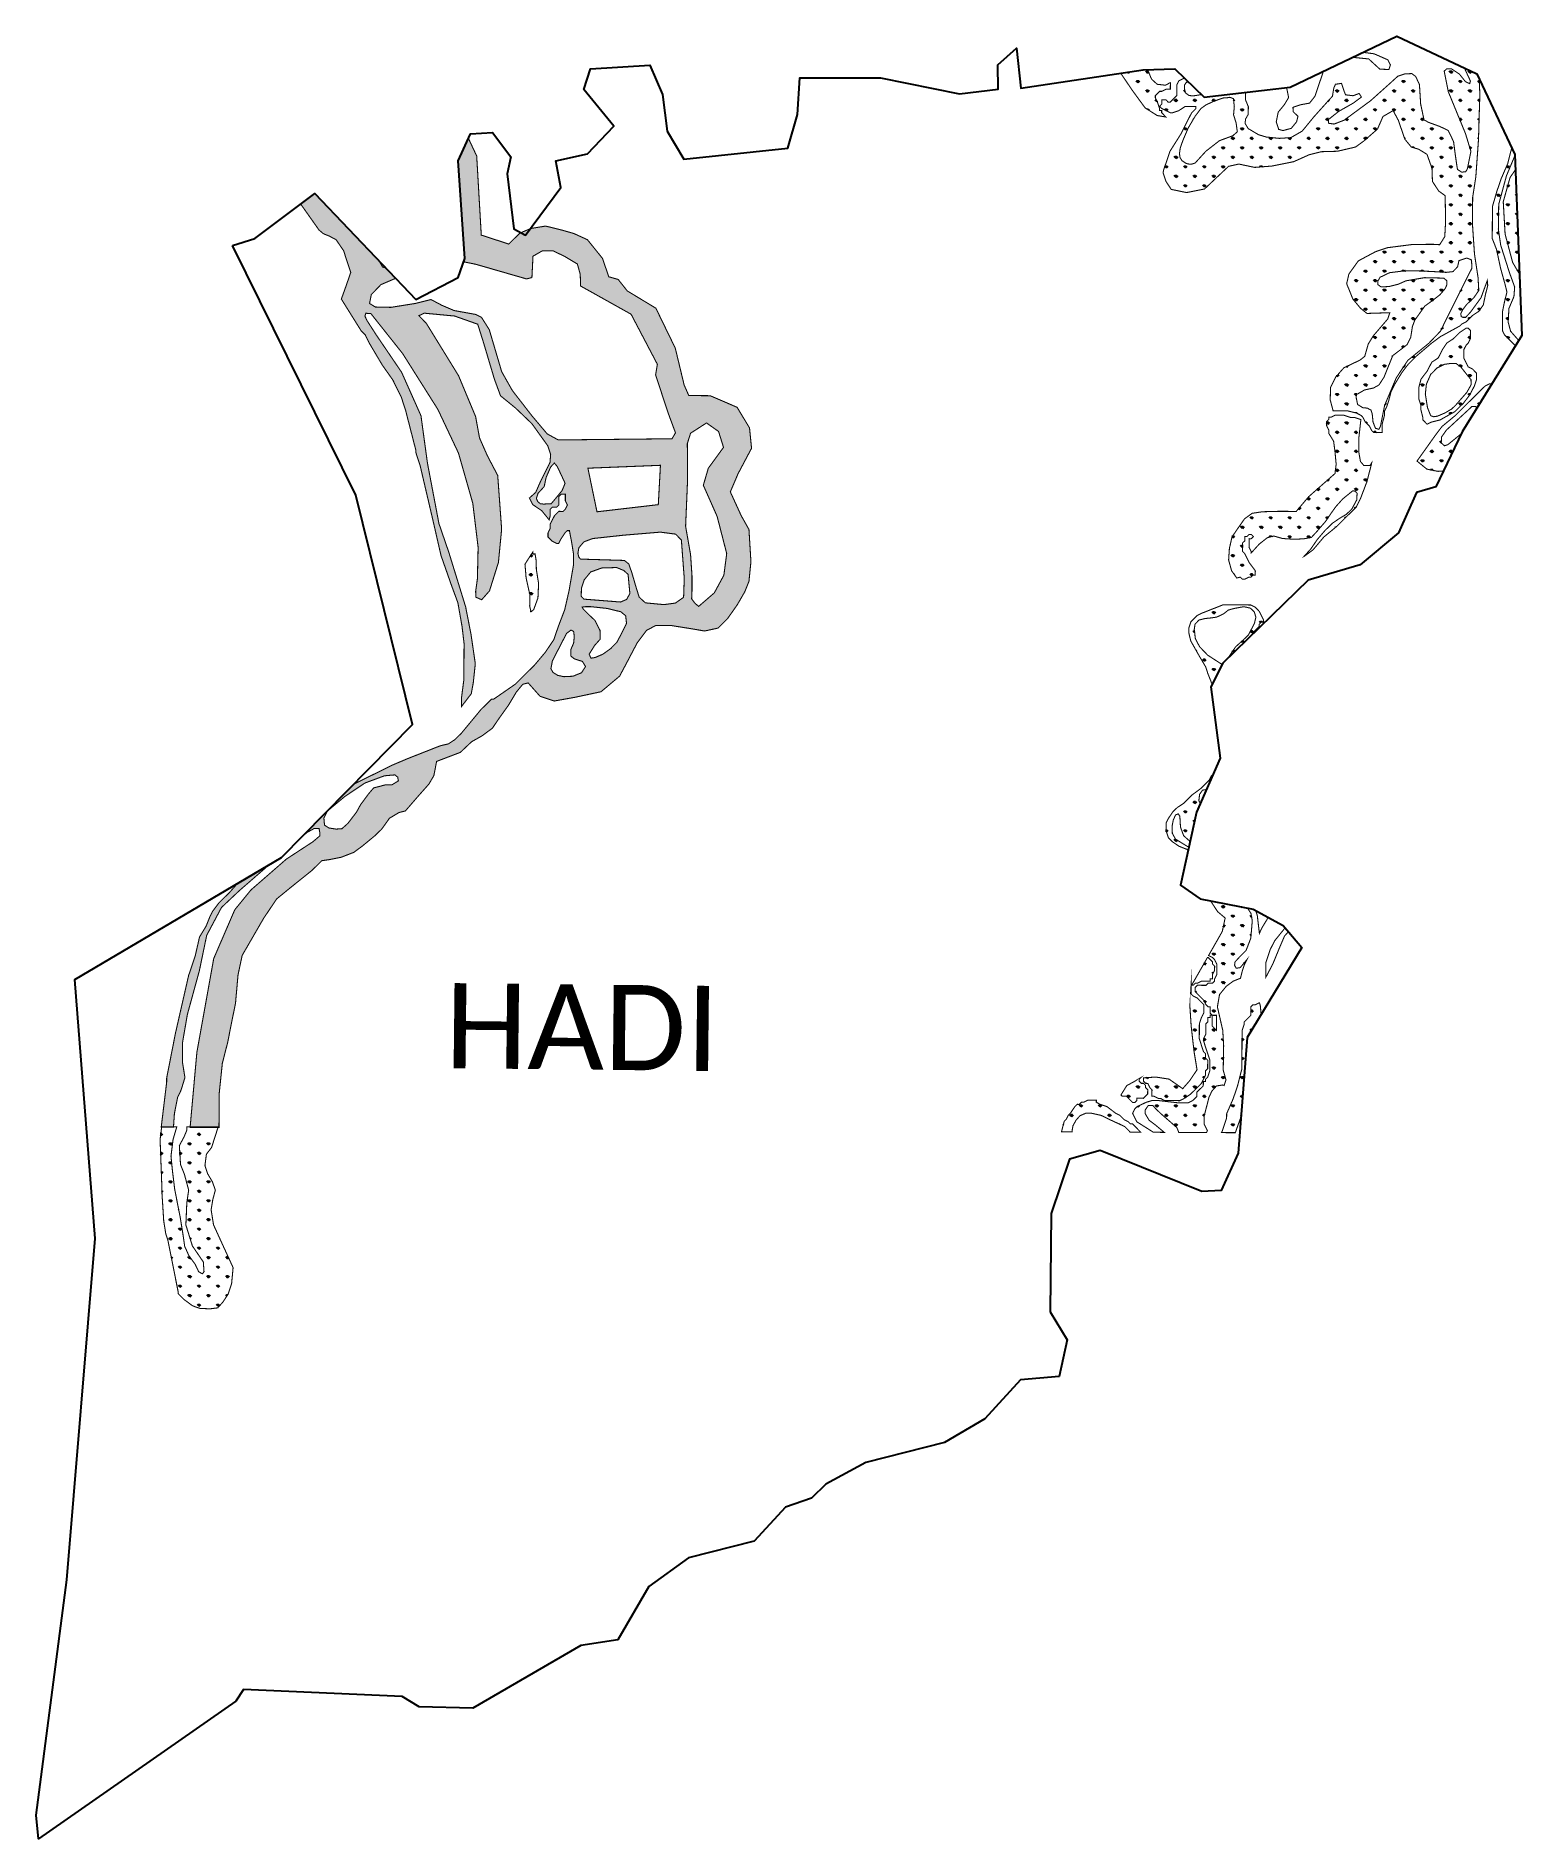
# Model space of a CAD drawing. Header units: metres. Extents: x 333687 to 338331, y 1782039 to 1791402.
# Drawn here: x 335517 to 338331, y 1782039 to 1785453 of the extents above; entities outside this region: 1.
import ezdxf

# ---------------------------------------------------------------- set-up
doc = ezdxf.new("R2010")
doc.units = ezdxf.units.M
doc.layers.add('MANGROOVES BUFFER ZONE', color=120, linetype='Continuous')
doc.layers.add('VILLAGE NAME', color=250, linetype='Continuous')
pattern_1 = [(90, (0, 0), (-17.96051224, 17.96051224), [4.7625, -31.15852448]), (45, (0, 0), (-17.96051224213831, 17.96051224213831), [4.7625, -20.6375]), (135, (0, 0), (-17.96051224213831, -17.9605122421383), [4.7625, -20.6375])]

msp = doc.modelspace()

# ---------------------------------------------------------------- texts
at = {"layer": 'VILLAGE NAME', "insert": (336292.1786081791, 1783659.769138336), "char_height": 161.1085249327823, "attachment_point": 1, "rotation": 359.37415311197776}
msp.add_mtext_dynamic_manual_height_columns('{\\fCalibri|b0|i0|c0|p34;HADI}', width=1589.78577884433, gutter_width=805.5426246639116, heights=[0], dxfattribs=at)

# ---------------------------------------------------------------- hatches: boundary and pattern name
at = {"layer": 'MANGROOVES BUFFER ZONE'}
h = msp.add_hatch(dxfattribs=at)
h.set_pattern_fill('GRASS', color=256)
h.set_pattern_definition(pattern_1)
h.paths.add_polyline_path([(333709.9634518492, 1791396.512203063), (333707.2364876028, 1791402.043375394), (333699.141151676, 1791402.088183515), (333691.0234081879, 1791398.084691178), (333686.9309672682, 1791390.010494089), (333686.8861521457, 1791381.913893174), (333686.8189294619, 1791369.768991801), (333694.9229836169, 1791383.459021274)])
h = msp.add_hatch(dxfattribs=at)
h.set_pattern_fill('GRASS', color=256)
h.set_pattern_definition(pattern_1)
h.paths.add_polyline_path([(337613.1280716104, 1785388.770354909), (337570.8217356337, 1785382.460254735), (337593.0873369589, 1785349.630674205), (337617.0583150895, 1785316.796563086), (337639.9620468332, 1785302.265585187), (337656.4770791825, 1785299.448768752), (337648.4265583613, 1785307.590177805), (337648.4489659226, 1785311.638478263), (337644.4013401255, 1785311.66088209), (337644.4237476868, 1785315.709182548), (337640.4432602409, 1785327.876488214), (337636.4404495663, 1785335.995492957), (337636.4628571276, 1785340.043793414), (337644.603008177, 1785348.095586209), (337648.6506339741, 1785348.073182382), (337656.7683774621, 1785352.076674719), (337664.8637133889, 1785352.031866598), (337664.9085285115, 1785360.128467513), (337664.9309360727, 1785364.176767971), (337664.793821283, 1785364.595891905), (337655.606091172, 1785359.651761319), (337639.95317695, 1785361.4395466), (337629.2197796157, 1785371.272239061), (337622.9586434878, 1785386.468287364), (337621.8617785161, 1785389.011412226)])
h = msp.add_hatch(dxfattribs=at)
h.set_pattern_fill('GRASS', color=256)
h.set_pattern_definition(pattern_1)
h.paths.add_polyline_path([(338243.3693768345, 1785185.970227819), (338248.4431274644, 1785256.853113141), (338250.9814438709, 1785343.228968197), (338249.6766719906, 1785371.915459958), (338245.2695609576, 1785381.242538804), (338221.67220717, 1785392.365451986), (338233.1994093277, 1785367.489076659), (338231.7720636185, 1785362.639094719), (338223.7787355014, 1785366.347900183), (338212.3597481214, 1785380.612606132), (338197.5151014784, 1785390.59791838), (338188.0944276521, 1785390.59791838), (338183.5268327, 1785386.318488512), (338191.2501963418, 1785347.390027316), (338223.7943288505, 1785268.078226072), (338234.0714544436, 1785234.413483866), (338227.5055459379, 1785201.889954301), (338224.365296695, 1785195.898759719), (338216.6575264023, 1785195.042895445), (338208.6641982853, 1785200.178189587), (338207.5222625962, 1785207.025248443), (338204.6675711778, 1785226.710560736), (338201.2418380127, 1785252.957619682), (338190.9647124195, 1785274.069384488), (338174.6926461653, 1785281.772343783), (338154.1384688811, 1785289.189990877), (338145.2887628994, 1785294.040008982), (338138.8941595274, 1785324.051821926), (338136.6103620514, 1785360.854781358), (338129.4734857011, 1785376.260663783), (338122.0511993307, 1785381.681270127), (338109.2047923393, 1785381.110681889), (338095.5020074833, 1785376.545975985), (338079.5154251512, 1785361.995957834), (338044.116527322, 1785330.328292544), (337994.1583928699, 1785293.525333111), (337975.031561295, 1785286.107686018), (337964.7545096041, 1785287.53413853), (337963.8980578373, 1785294.381197385), (337983.5958572567, 1785310.072392013), (338011.2869108911, 1785325.76358664), (338026.7025253786, 1785337.175351399), (338022.4204143488, 1785344.022410255), (338011.0014269688, 1785339.743016553), (337996.7276742682, 1785341.454781267), (337994.4438767922, 1785346.875351445), (337989.0198300733, 1785363.13713431), (337977.6008426934, 1785361.425369596), (337974.4606673527, 1785354.57831074), (337971.8913859543, 1785338.887116113), (337958.4740111185, 1785324.051821926), (337936.4924881252, 1785299.516491527), (337914.5108912297, 1785272.698844342), (337893.1002621789, 1785260.431179143), (337871.1187391856, 1785259.004726631), (337846.5678608919, 1785261.572355619), (337832.008624269, 1785265.851785487), (337812.3108987517, 1785277.548862448), (337806.3158841884, 1785287.53413853), (337807.4578198774, 1785295.807686063), (337812.3108987517, 1785304.366509633), (337812.6246132871, 1785318.90694384), (337807.2005665683, 1785332.03050948), (337807.2005665683, 1785346.066696725), (337729.1105727133, 1785336.903762155), (337723.8628533487, 1785341.931955245), (337707.1465440966, 1785339.262987544), (337699.8973365111, 1785340.450492443), (337693.3805729208, 1785345.264236225), (337691.397187597, 1785354.325366953), (337691.9638691181, 1785360.27171591), (337695.0806174841, 1785365.085459692), (337699.4581825785, 1785365.315712723), (337691.2920172798, 1785373.140265271), (337689.2616746431, 1785372.138944991), (337681.143931155, 1785368.135452654), (337677.0514902354, 1785360.061255566), (337676.939452429, 1785339.819753277), (337672.8694190706, 1785335.793856647), (337668.7993013797, 1785331.767960483), (337664.7292680213, 1785327.742063852), (337660.6815578916, 1785327.764468146), (337656.6563396557, 1785331.835172431), (337652.6087138586, 1785331.857576258), (337648.5610037289, 1785331.879980551), (337648.5161886064, 1785323.783379636), (337644.446155248, 1785319.757483005), (337648.4713734839, 1785315.686778721), (337656.5443018494, 1785311.593670142), (337664.6172302149, 1785307.500561564), (337668.664856012, 1785307.478157737), (337680.8302252972, 1785311.459246247), (337693.0180864763, 1785319.488634748), (337701.1133380705, 1785319.443827094), (337709.2086739973, 1785319.399018973), (337713.256384127, 1785319.376614679), (337713.2339765657, 1785315.328314221), (337705.0938255163, 1785307.276521427), (337696.9088593444, 1785291.128127717), (337684.6314522529, 1785266.905536919), (337664.2138936453, 1785234.631068994), (337660.0989608318, 1785222.508571915), (337655.9841123509, 1785210.386074369), (337651.8692638699, 1785198.263576823), (337651.1898378151, 1785193.687970909), (337656.3857971953, 1785177.823684133), (337666.5565551066, 1785162.393384321), (337695.582592438, 1785156.424733039), (337729.4645810993, 1785163.070097079), (337775.0552432613, 1785206.035103136), (337794.565965236, 1785210.368491604), (337824.6156749582, 1785204.052584739), (337857.1075790622, 1785206.605887018), (337898.520014501, 1785214.917804275), (337927.9938491691, 1785228.078773199), (337950.5888243507, 1785233.761699429), (337981.361977273, 1785234.616280407), (338015.5934331428, 1785242.626283522), (338031.0395750772, 1785253.815072334), (338057.147690806, 1785276.560755997), (338067.5359095936, 1785300.418398085), (338086.742547313, 1785311.586336475), (338096.5562741552, 1785293.424866129), (338109.0284605132, 1785257.33781674), (338121.2541264353, 1785242.579429563), (338135.2477819542, 1785238.402217971), (338150.9204048866, 1785228.749419729), (338160.3469187795, 1785202.390616593), (338161.2344413183, 1785177.445614685), (338173.0993678436, 1785159.272790838), (338185.3453028869, 1785150.502627281), (338186.0947853129, 1785100.618371829), (338184.5741507197, 1785072.953552481), (338174.9169393552, 1785057.633001547), (338163.6393069729, 1785058.378710512), (338124.6652841665, 1785058.252772543), (338076.0851061509, 1785052.03042506), (338053.136955632, 1785044.299629562), (338020.9055697406, 1785027.054131969), (338002.9907598363, 1785002.213237859), (337998.7863220136, 1784983.787697524), (338010.5907375377, 1784954.682549945), (338025.1943053254, 1784937.177854269), (338037.2795075917, 1784927.536439326), (338080.3991461107, 1784928.933873561), (338076.5127945457, 1784916.957493921), (338064.4288468855, 1784902.845040715), (338049.0495316546, 1784884.933347837), (338039.688005439, 1784869.715137888), (338033.0098072744, 1784846.301700389), (338024.2392648544, 1784839.260594498), (337993.5984291778, 1784824.705510688), (337978.2221323982, 1784807.339145082), (337968.290751894, 1784787.761229708), (337967.6122316181, 1784763.769203814), (337973.1722946195, 1784743.061520606), (337985.315340676, 1784742.994308191), (338001.505928197, 1784742.904692416), (338017.6741924894, 1784738.766775717), (338025.7471208549, 1784734.673667139), (338029.7723390907, 1784730.602962854), (338033.7751497653, 1784722.483958112), (338041.8256705696, 1784714.342549076), (338045.8285655767, 1784706.223543867), (338049.8537838125, 1784702.152839582), (338053.9014096097, 1784702.130435755), (338061.9967455365, 1784702.085627635), (338066.0444556661, 1784702.063223341), (338066.0892707887, 1784710.159824256), (338066.1340859112, 1784718.256425171), (338070.2713419534, 1784734.427223175), (338070.3161570759, 1784742.52382409), (338074.4085979956, 1784750.598021178), (338078.5235308091, 1784762.720518257), (338082.6607868513, 1784778.891316261), (338090.8457530232, 1784795.039709971), (338103.1007525534, 1784815.214000311), (338115.3333445225, 1784831.339990194), (338131.6136466211, 1784847.443575783), (338160.0817255662, 1784871.57655034), (338176.3395357711, 1784883.631835938), (338212.8805430817, 1784903.671701916), (338216.9505764401, 1784907.697598547), (338225.0683199282, 1784911.701090883), (338237.2785043359, 1784923.778780309), (338249.4662811824, 1784931.808169276), (338257.628839793, 1784943.908262528), (338261.7885881958, 1784964.127444855), (338265.925844238, 1784980.298242859), (338265.1145127194, 1784989.807969763), (338253.2520128659, 1784957.371466078), (338233.7894439214, 1784930.592118503), (338224.1992386124, 1784920.162292087), (338218.8399301581, 1784920.162292087), (338215.7372231965, 1784921.571710495), (338214.8910438256, 1784927.209492624), (338218.5578457337, 1784934.53856961), (338226.1736817786, 1784944.686519577), (338239.4307628979, 1784957.089589629), (338249.021042109, 1784970.902078089), (338247.6106938894, 1784995.426305579), (338240.8278826366, 1785040.106254262), (338236.8789224019, 1785098.457029864), (338237.4459734337, 1785147.633511869)])
h.paths.add_polyline_path([(338226.1983650895, 1785032.433674261), (338235.1570767108, 1785028.96797548), (338236.024096482, 1785013.372367131), (338217.817642015, 1784976.982602261), (338187.1662908206, 1784915.933819868), (338176.4736135592, 1784893.984418366), (338154.5103443916, 1784871.168628333), (338114.5993521089, 1784838.689582735), (338092.6360829413, 1784805.47669636), (338070.660324314, 1784753.426079992), (338062.8575897863, 1784714.148256915), (338059.6786897302, 1784708.083284048), (338053.3208896182, 1784710.104953726), (338048.6970551465, 1784721.946043007), (338047.2521207307, 1784736.964046947), (338044.9401665438, 1784744.473048918), (338038.0044517872, 1784748.227567986), (338029.3346974882, 1784749.093992681), (338019.5090399979, 1784755.158929382), (338016.6190972642, 1784769.021724506), (338017.4861170354, 1784773.931452391), (338032.5135975442, 1784782.595663178), (338049.5640749176, 1784786.350182245), (338059.9677209547, 1784792.126334825), (338069.5044211227, 1784806.855518479), (338086.0206600095, 1784847.708146286), (338102.4930749341, 1784860.12687614), (338113.1857521955, 1784868.502302806), (338120.1215408543, 1784882.365061764), (338123.3004409103, 1784902.870397998), (338127.9242753821, 1784915.000343732), (338146.7283024598, 1784941.393946606), (338161.7557829686, 1784952.368647357), (338175.3383290616, 1784962.765707534), (338185.1640604541, 1784974.318012694), (338188.3429605101, 1784981.249410256), (338188.3429605101, 1784989.624836921), (338182.5862803111, 1784994.399738606), (338146.4624765037, 1784995.266127136), (338111.4691535555, 1784989.401332116), (338096.1526418223, 1784982.758754841), (338079.1021644488, 1784978.426631365), (338063.7857266177, 1784977.849026957), (338057.716883828, 1784982.181114267), (338057.716883828, 1784988.534907421), (338062.0517609775, 1784996.043909391), (338080.2581415423, 1785004.708120178), (338105.6893419903, 1785007.884998672), (338129.6755341204, 1785008.173818959), (338159.4415378157, 1785007.018573977), (338187.1846924506, 1785005.285724586), (338200.1892499969, 1785006.729789856), (338208.8589303938, 1785015.971641216), (338211.459841903, 1785027.523946376)], flags=16)
h.paths.add_polyline_path([(337791.7156318842, 1785271.401286835), (337783.1770538633, 1785264.005881724), (337757.8459907994, 1785254.619403225), (337732.2302567366, 1785234.708669338), (337711.7377138277, 1785212.238009784), (337706.3299255771, 1785210.531380617), (337701.776076421, 1785209.962492173), (337694.6605577858, 1785211.66912134), (337686.9758449572, 1785216.78900884), (337683.2757870912, 1785222.477784784), (337682.1373248022, 1785230.157634116), (337683.5604580901, 1785240.681889504), (337688.6835753418, 1785255.188255503), (337698.6452127485, 1785278.512247723), (337712.0223109244, 1785301.267351499), (337722.8378135234, 1785315.489309442), (337732.2302567366, 1785322.315826109), (337746.7458172016, 1785329.142378941), (337764.392241339, 1785335.400007163), (337775.7769381314, 1785336.253339829), (337777.484668516, 1785336.822228274), (337784.3155161523, 1785334.262266441), (337786.023246537, 1785319.187011997), (337784.6001871512, 1785303.827313332), (337789.4387073062, 1785288.183170445)], flags=16)
h = msp.add_hatch(dxfattribs=at)
h.set_pattern_fill('GRASS', color=256)
h.set_pattern_definition(pattern_1)
h.paths.add_polyline_path([(336350.2227643222, 1785020.425028708), (336445.7585584636, 1784992.858206436), (336455.8503375185, 1784995.547641926), (336456.5231424961, 1785008.32249667), (336457.8687524511, 1785035.889318942), (336475.3611645529, 1785045.974738196), (336496.2176015424, 1785045.974738196), (336518.4195745849, 1785035.216960069), (336541.9670836804, 1785021.09738758), (336547.3493756966, 1785001.598907945), (336548.0221806742, 1784979.410956653), (336570.3013814409, 1784967.057397617), (336643.6352025399, 1784926.043361728), (336693.421440641, 1784831.240399041), (336690.0574896554, 1784811.069560533), (336714.2778037285, 1784737.782154099), (336727.733533769, 1784701.474630318), (336721.0057056998, 1784690.044493319), (336701.4948786654, 1784690.044493319), (336505.713803344, 1784688.027416701), (336484.755307515, 1784699.490066778), (336455.8255064033, 1784733.780513941), (336418.8221933651, 1784781.518174721), (336398.6385613531, 1784817.15333963), (336375.1158833728, 1784896.710526004), (336360.3146172792, 1784920.243158874), (336349.5499593447, 1784925.62206602), (336308.5099642453, 1784933.018013618), (336284.9624551498, 1784943.103469038), (336264.7788231379, 1784953.861247165), (336235.1762170485, 1784946.465263401), (336188.7538560309, 1784939.069279637), (336159.1512499416, 1784939.74163851), (336148.3866659091, 1784946.465263401), (336151.7505429926, 1784963.274307546), (336169.915833974, 1784982.100428309), (336198.1729040103, 1784994.202924181), (336234.503412071, 1785002.94362569), (336282.9440402171, 1785025.131540815), (336314.5650612391, 1785027.820976306)], flags=16)
h.paths.add_polyline_path([(336227.8407656791, 1785047.500357403), (336231.2867480274, 1785037.599420028), (336228.7022427906, 1785024.685146024), (336213.1953591744, 1785014.353690655), (336189.0734088343, 1785011.340390193), (336173.1357497113, 1785015.214654311), (336149.0137993713, 1785057.401294778), (336149.0137993713, 1785071.607014265), (336152.0290062127, 1785084.521288269), (336163.2285042712, 1785095.2831893), (336181.7506686309, 1785102.170790046), (336192.0886156758, 1785100.018417073), (336201.9958611159, 1785091.408889016)], flags=16)
h.paths.add_polyline_path([(336498.3169393057, 1784644.269371091), (336503.3942372378, 1784638.394124148), (336510.0748418469, 1784624.507242584), (336518.6259832297, 1784606.080428706), (336513.0142990067, 1784592.193510976), (336499.6530897885, 1784575.903120943), (336492.4380249862, 1784567.357353236), (336478.0078953818, 1784566.556207857), (336471.5944469671, 1784567.357353236), (336466.7844530337, 1784571.36318863), (336464.3793821649, 1784577.238399407), (336467.3189132267, 1784586.852397118), (336479.0767418658, 1784599.671084844), (336482.8178893152, 1784617.296753342), (336491.3691046, 1784636.791797224)], flags=16)
h.paths.add_polyline_path([(336561.8960244796, 1784634.502487503), (336699.2294993632, 1784639.962506425), (336695.1722323028, 1784565.509982939), (336579.0579740165, 1784551.986232562)], flags=16)
h.paths.add_polyline_path([(336756.3069049152, 1784700.745418767), (336786.4915641683, 1784720.185418262), (336809.2977610131, 1784704.097122864), (336818.6885044774, 1784673.93160516), (336789.8453905624, 1784634.381236418), (336780.4546470981, 1784602.204645623), (336806.6146703371, 1784543.214241221), (336824.7254215476, 1784472.827985023), (336819.3593140975, 1784431.936912943), (336801.2484889848, 1784398.419654976), (336771.7346393518, 1784372.946508541), (336765.0269126615, 1784378.309285729), (336758.3192598734, 1784387.023767014), (336758.9899955913, 1784401.771359073), (336758.9899955913, 1784431.266579357), (336756.3069049152, 1784470.816948099), (336746.9161614509, 1784524.444575313), (336750.5916838102, 1784611.631846843), (336750.1717719163, 1784681.289976465)], flags=16)
h.paths.add_polyline_path([(336571.0314605681, 1784501.301773882), (336628.8029714545, 1784507.577304188), (336699.1334839545, 1784513.434468218), (336728.0192393977, 1784509.669171734), (336738.9036926826, 1784498.373209949), (336744.345919325, 1784425.576971599), (336743.0900265538, 1784390.015621142), (336727.6005838399, 1784379.138025634), (336705.8316033681, 1784376.209425536), (336670.6663840691, 1784379.556391909), (336658.9446196688, 1784390.433987418), (336652.6650819108, 1784410.51571333), (336645.1297252838, 1784436.454567107), (336639.2688430836, 1784453.189326646), (336630.8961753411, 1784459.883259394), (336548.0065873251, 1784462.39345705), (336544.6575645694, 1784466.1587897), (336542.9830162404, 1784473.271052558), (336544.6575645694, 1784483.730281791), (336554.286125083, 1784495.026243575)], flags=16)
h.paths.add_polyline_path([(336588.1510364317, 1784445.570995383), (336616.1995546614, 1784446.407727935), (336629.5957934886, 1784440.968930181), (336637.9684612311, 1784433.438301047), (336641.317557889, 1784397.458548148), (336635.4566756888, 1784386.162586363), (336623.7349112884, 1784381.142154885), (336554.2417099038, 1784386.58095264), (336549.218064917, 1784392.019750394), (336549.6367204748, 1784407.499411104), (336555.0789471172, 1784423.397438091), (336567.2193670754, 1784438.040366249)], flags=16)
h.paths.add_polyline_path([(336550.8789413522, 1784371.46208221), (336557.1584791102, 1784372.298814762), (336567.6243507394, 1784372.298814762), (336598.6032361671, 1784368.951848388), (336624.1398949524, 1784362.676318082), (336633.3498738105, 1784355.145688948), (336635.0244221394, 1784340.921127065), (336626.6516804948, 1784323.768001251), (336617.0231199811, 1784305.359776608), (336604.8827739251, 1784292.808715995), (336590.2305684246, 1784282.349486763), (336575.5783629241, 1784276.073920291), (336567.6243507394, 1784274.818821463), (336564.2752540815, 1784282.349486763), (336574.7411257107, 1784299.084246302), (336585.2069234378, 1784310.798574362), (336584.7883417822, 1784327.533333901), (336575.1597073664, 1784346.359924819), (336560.9261574236, 1784359.74775415), (336553.3908007967, 1784367.278383284)], flags=16)
h.paths.add_polyline_path([(336529.7990243262, 1784327.909964813), (336534.8151312959, 1784325.403528403), (336536.0691765138, 1784315.795461887), (336534.8151312959, 1784303.26324367), (336529.3810338876, 1784290.730989288), (336529.3810338876, 1784279.034237819), (336536.0691765138, 1784273.603613541), (336551.5353400572, 1784268.590704555), (336557.3874279042, 1784258.982638039), (336549.8633044007, 1784247.28588657), (336533.5610860779, 1784240.602044088), (336516.422886878, 1784239.766541174), (336504.7187111842, 1784242.272977584), (336495.9405424627, 1784247.703638027), (336491.7604902724, 1784254.805231967), (336494.6865711469, 1784269.84392276), (336521.4389199456, 1784321.643837622)], flags=16)
h.paths.add_polyline_path([(336196.2716239513, 1784053.792171059), (336201.6975182233, 1784049.621021674), (336202.9496419859, 1784042.530060488), (336190.8456557771, 1784035.021998829), (336178.7416695683, 1784035.021998829), (336156.2032201349, 1784029.18241139), (336146.1861561319, 1784017.503200347), (336131.1605231763, 1783997.064553897), (336123.6477066985, 1783983.299804327), (336107.3699499802, 1783962.026956933), (336096.1006883124, 1783952.016183943), (336085.2488997684, 1783951.181946834), (336071.4753905754, 1783953.267521526), (336063.1277756544, 1783958.690008492), (336061.8756518918, 1783972.037693756), (336068.136344607, 1783984.968242381), (336101.5266564866, 1784012.914914324), (336139.5081380972, 1784038.358911103), (336176.6548212647, 1784052.123696839)], flags=16)
h.paths.add_polyline_path([(336118.3501054319, 1784036.041980093), (336021.6017375804, 1783937.642896778), (336030.154050073, 1783944.935204525), (336043.4491168863, 1783952.242871341), (336052.7556858262, 1783952.242871341), (336054.0851851174, 1783944.935204525), (336054.0851851174, 1783938.291867767), (336040.7901183041, 1783926.998220596), (335990.9335253765, 1783894.445866868), (335923.7933677623, 1783835.984532336), (335893.1537670064, 1783798.499159931), (335853.2684926643, 1783706.156811553), (335821.3486114348, 1783528.525101865), (335808.5438400399, 1783386.406780216), (335863.2590417758, 1783386.129156278), (335863.6146370318, 1783450.373382587), (335869.5833123323, 1783507.789836061), (335879.9264948336, 1783548.216872989), (335886.1772364075, 1783580.569712848), (335894.496647954, 1783621.007909304), (335899.321033317, 1783675.286936457), (335907.1438219833, 1783712.027457421), (335948.0125074451, 1783782.648675527), (335972.5001832705, 1783818.94895529), (335996.1621748138, 1783838.328045056), (336039.5890174623, 1783873.231429854), (336057.9043362428, 1783891.347963744), (336072.7198034907, 1783893.453627942), (336094.8455556761, 1783897.946199657), (336118.7088594267, 1783907.20510539), (336134.9666696488, 1783919.260390995), (336159.3647152211, 1783939.367468922), (336171.5748996407, 1783951.445158319), (336181.7724749225, 1783965.5581999), (336185.8537542312, 1783971.608246512), (336203.8384696404, 1783982.391554833), (336216.2895850181, 1783985.609268259), (336240.732445713, 1784013.812947094), (336260.8990766541, 1784036.566052118), (336270.2187521299, 1784052.533421315), (336275.3383351221, 1784079.331778697), (336320.3201556025, 1784096.470474944), (336341.6084283731, 1784116.58189265), (336361.2896774742, 1784127.676868333), (336380.9898747267, 1784142.195137884), (336391.6658416689, 1784158.008216226), (336411.7532750836, 1784186.218009184), (336426.2127768572, 1784210.413088794), (336438.4407191733, 1784225.283932477), (336448.7329688129, 1784228.02793344), (336471.4076893867, 1784202.536590074), (336498.1412284095, 1784193.674460359), (336537.5581629925, 1784200.772208578), (336586.6833875002, 1784211.235120564), (336621.9468784938, 1784240.793336386), (336636.5155591348, 1784268.223646497), (336655.0855420802, 1784303.599886794), (336672.9689033288, 1784327.464764451), (336690.4598609295, 1784336.704538787), (336719.7172891017, 1784336.609593991), (336758.1677061431, 1784330.455933873), (336782.8620944679, 1784326.254499425), (336808.2358879191, 1784331.742202204), (336826.1682497282, 1784349.465378721), (336844.7748248053, 1784375.939696503), (336858.9907973085, 1784400.562267178), (336866.923397237, 1784420.529529139), (336870.5956250001, 1784457.677694677), (336866.8841126307, 1784518.424605368), (336852.1760225744, 1784544.71699966), (336831.5993591978, 1784589.655877429), (336846.2069760585, 1784623.994203106), (336871.7832257475, 1784672.237618942), (336867.9484722441, 1784710.718961439), (336844.4434152869, 1784749.826276267), (336793.3965125061, 1784771.758105078), (336752.9262806362, 1784772.081982742), (336744.1421587938, 1784791.958736675), (336727.3159991705, 1784861.92446796), (336690.5852051089, 1784937.453632678), (336636.4421718297, 1784970.180244362), (336619.2580959802, 1784991.872885922), (336601.3841586778, 1784997.013030089), (336589.5056047491, 1785031.759374309), (336561.033060267, 1785067.100185493), (336535.4473000669, 1785078.802026589), (336512.348443034, 1785085.463882918), (336481.7004794443, 1785092.960040992), (336453.5188423879, 1785088.302599768), (336432.8291446287, 1785079.509870583), (336412.113962863, 1785058.877365976), (336359.9488823936, 1785075.864842269), (336351.289640933, 1785225.585428833), (336335.6779481483, 1785258.90431709), (336316.0034737706, 1785216.34189523), (336328.7495984076, 1785031.67367381), (336326.5719025351, 1785025.330575597), (336314.5650612387, 1785027.820976306), (336282.9440402171, 1785025.131540815), (336234.5034120698, 1785002.94362569), (336198.1729040112, 1784994.202924181), (336197.9805056055, 1784994.120519993), (336179.3125532607, 1785013.713143445), (336189.0734088332, 1785011.340390193), (336213.1953591747, 1785014.353690655), (336228.7022427905, 1785024.685146024), (336231.2867480275, 1785037.599420028), (336227.8407656787, 1785047.500357403), (336201.9958611157, 1785091.408889016), (336192.088615675, 1785100.018417074), (336181.7506686314, 1785102.170790047), (336163.2285042712, 1785095.2831893), (336152.0290062128, 1785084.521288269), (336149.0137993713, 1785071.607014265), (336149.0137993712, 1785057.401294778), (336166.0131479863, 1785027.67130205), (336044.844452097, 1785154.841791284), (336017.9442337237, 1785134.624967323), (336052.575568719, 1785085.618414071), (336060.7480437479, 1785078.629871866), (336072.4065943194, 1785073.831307302), (336085.0020899173, 1785067.13387851), (336099.0997197139, 1785046.541557039), (336112.8008314689, 1785005.237011742), (336104.1361419873, 1784980.352242148), (336096.116995485, 1784957.988695912), (336095.0198144734, 1784954.666899672), (336132.2716417147, 1784894.945861924), (336140.3220781864, 1784886.804453355), (336148.3277838681, 1784870.566443403), (336172.3897160357, 1784829.949014465), (336192.4711607576, 1784801.498891192), (336208.4824877884, 1784769.022871757), (336216.4433783476, 1784744.68826089), (336236.2559318673, 1784667.658447794), (336236.2335243061, 1784663.610147336), (336244.1944148653, 1784639.27553647), (336267.9201492813, 1784537.933601133), (336283.7298925933, 1784469.022877112), (336303.6544843862, 1784412.234650637), (336315.6181851532, 1784379.780950695), (336323.467037906, 1784335.20483754), (336327.3354032129, 1784302.796030052), (336326.9544746713, 1784233.974922272), (336322.727588384, 1784201.610922438), (336322.6267543583, 1784183.393570379), (336340.9943838342, 1784207.477944815), (336344.8191145908, 1784228.288158963), (336348.6437714454, 1784264.387476083), (336340.5493452165, 1784319.733124699), (336330.3501124668, 1784371.970971549), (336298.4614179356, 1784475.333806614), (336279.7628491952, 1784529.695166108), (336258.0812949413, 1784643.773971606), (336245.7573020961, 1784733.809952924), (336209.1112319469, 1784816.129810586), (336160.7675633933, 1784887.272149544), (336144.0331654233, 1784913.286879224), (336139.5175975697, 1784922.577843776), (336141.3769751219, 1784927.886987044), (336150.8559577275, 1784927.244645807), (336210.9140743708, 1784851.713692353), (336277.7202682665, 1784745.835487918), (336316.8592789152, 1784662.886344882), (336343.8480406228, 1784568.185659151), (336353.9701934525, 1784484.562095791), (336352.6205927824, 1784425.216362147), (336349.2465172051, 1784400.93853243), (336349.9213175402, 1784390.148422055), (336360.718344607, 1784385.427732944), (336375.5641736841, 1784402.287300748), (336392.4344037662, 1784456.237997286), (336398.5076806836, 1784518.955651724), (336391.0848030962, 1784620.787551206), (336371.4940139588, 1784658.076109185), (336356.6481848818, 1784691.795280959), (336349.2252333921, 1784732.258294322), (336316.8343738979, 1784809.812364087), (336256.0727089917, 1784908.46561295), (336241.9016802497, 1784923.302064443), (336252.0238330794, 1784928.022753555), (336309.3827483825, 1784922.627680285), (336353.2454352786, 1784907.116844632), (336364.0423884434, 1784872.723288699), (336384.9614944378, 1784802.587408515), (336396.4333218397, 1784771.565773376), (336425.0174087945, 1784748.276102524), (336455.8542543313, 1784718.725223034), (336485.8461768334, 1784676.931885925), (336491.3376961955, 1784660.467827595), (336490.0704224965, 1784645.270260328), (336475.2856365776, 1784615.719380837), (336470.2165417818, 1784605.165505638), (336463.0353980566, 1784588.701483474), (336451.2075841018, 1784578.147608275), (336457.5438786944, 1784565.482950802), (336474.4407874449, 1784554.084748228), (336488.5176105406, 1784536.712582293), (336490.5862385617, 1784544.797981295), (336490.6534612455, 1784556.942882668), (336494.7234946038, 1784560.968779298), (336502.8188305306, 1784560.923971178), (336506.8889482216, 1784564.949867342), (336506.9785784667, 1784581.143069172), (336511.048611825, 1784585.168965803), (336519.1439477518, 1784585.124157682), (336519.076725068, 1784572.979256309), (336523.0795357426, 1784564.860251567), (336518.987094823, 1784556.786054478), (336514.916977132, 1784552.760158315), (336506.8217255378, 1784552.804965969), (336502.7516078468, 1784548.779069805), (336498.6815744885, 1784544.753173174), (336490.4966083165, 1784528.604779464), (336490.451793194, 1784520.508178549), (336486.3593522743, 1784512.433981461), (336486.3145371518, 1784504.337380545), (336494.3649736235, 1784496.195971976), (336502.437901989, 1784492.102863398), (336506.4856121187, 1784492.080459104), (336510.5780530384, 1784500.154656192), (336518.740611649, 1784512.254749445), (336522.8106450074, 1784516.280646075), (336526.8583551371, 1784516.258241781), (336530.7939431278, 1784495.994335666), (336534.7071235573, 1784471.682129093), (336534.5950857509, 1784451.440626805), (336526.2309429547, 1784402.905744635), (336517.9339389764, 1784366.515848637), (336505.6117167624, 1784334.196656924), (336497.3819354679, 1784309.951662299), (336481.0568182467, 1784285.751475794), (336460.6840752283, 1784261.573693117), (336440.3337397713, 1784241.444210897), (336424.0535220052, 1784225.340624842), (336383.4200737749, 1784197.226561775), (336379.3723636452, 1784197.248966069), (336371.2322125959, 1784189.197173274), (336363.0921458791, 1784181.145380013), (336359.0220281881, 1784177.119483849), (336322.3466598424, 1784132.789814658), (336310.1363906353, 1784120.712041368), (336297.9486137889, 1784112.6826524), (336281.7356187066, 1784108.723967717), (336220.8862803868, 1784084.770225177), (336192.4854241255, 1784072.782151993), (336160.0145345058, 1784056.768182179), (336119.4259013981, 1784036.750720028)])
h.paths.add_polyline_path([(335957.1501713654, 1783882.679147999), (335897.7516687471, 1783847.674833111), (335883.5188794247, 1783831.586745057), (335863.1685439677, 1783811.457262838), (335850.9359519986, 1783795.331272955), (335846.8434267464, 1783787.257076333), (335838.6360530133, 1783767.060382166), (335826.381053483, 1783746.886091825), (335818.0840495048, 1783710.496195827), (335805.7394197294, 1783674.128703656), (335780.8484921273, 1783564.959015196), (335764.1872610202, 1783480.034237494), (335764.1424458977, 1783471.937636579), (335753.828638304, 1783386.684404154), (335777.0572202192, 1783386.566542752), (335778.8208925873, 1783412.417538188), (335784.8036393974, 1783442.976901738), (335791.4512097551, 1783456.927905312), (335798.7635297583, 1783480.843895939), (335794.1102083373, 1783509.410233147), (335794.1102083373, 1783546.612933454), (335803.4167772772, 1783600.423957573), (335826.0184130305, 1783682.801318898), (335839.9834765405, 1783750.078616024), (335867.9540280247, 1783802.767848549), (335902.5212313002, 1783835.320166111)])
h = msp.add_hatch(dxfattribs=at)
h.set_pattern_fill('GRASS', color=256)
h.set_pattern_definition(pattern_1)
h.paths.add_polyline_path([(338286.0421655602, 1785086.873694426), (338286.7436445636, 1785134.195375874), (338301.4616229584, 1785188.355364048), (338317.5738888684, 1785226.860276542), (338317.5167645505, 1785228.340703739), (338311.4124129008, 1785241.259772197), (338303.6320447348, 1785210.849732634), (338291.3321457494, 1785182.578841845), (338283.1024487875, 1785158.333846753), (338274.8502599319, 1785130.040551671), (338274.5141465128, 1785069.316044806), (338282.4974446332, 1785049.029734397), (338290.391028176, 1785012.550222624), (338298.3295111739, 1784984.1673113), (338302.2875910585, 1784967.951705176), (338298.1502502169, 1784951.780823306), (338293.9905866135, 1784931.561724845), (338293.7889185621, 1784895.127020727), (338297.7917292366, 1784887.008015984), (338305.8422500408, 1784878.866606948), (338317.9179890809, 1784866.654493628), (338317.9104900772, 1784865.299673267), (338324.7005619258, 1784876.260810182), (338309.2282193454, 1784893.893497479), (338304.668458019, 1784911.069480096), (338306.0714899279, 1784937.008767862), (338315.5418259845, 1784959.442755269), (338316.9447839914, 1784977.67033161), (338307.123708433, 1785004.661213102), (338290.6019268866, 1785056.377512574)])
h = msp.add_hatch(dxfattribs=at)
h.set_pattern_fill('GRASS', color=256)
h.set_pattern_definition(pattern_1)
h.paths.add_polyline_path([(338318.6082322589, 1785200.054353223), (338308.1903378532, 1785184.88123863), (338295.3288548276, 1785139.02615376), (338298.8201391806, 1785077.77961663), (338313.0977347919, 1785024.166528078), (338326.2617923382, 1785001.70557805)])
h = msp.add_hatch(dxfattribs=at)
h.set_pattern_fill('GRASS', color=256)
h.set_pattern_definition(pattern_1)
h.paths.add_polyline_path([(338220.6397655895, 1784842.902386931), (338220.684580712, 1784850.998987846), (338220.7293958346, 1784859.095588761), (338224.8218367542, 1784867.16978585), (338228.8918701126, 1784871.19568248), (338232.9843953648, 1784879.269879102), (338233.0292104874, 1784887.366480017), (338233.0740256099, 1784895.463080932), (338229.0487230415, 1784899.533785684), (338225.0010972444, 1784899.556189511), (338212.8133203979, 1784891.526800543), (338200.6031359902, 1784879.449111118), (338188.4152748112, 1784871.419722617), (338180.2528005331, 1784859.319628898), (338172.0678343613, 1784843.171235188), (338159.8800575148, 1784835.141846221), (338151.6950913429, 1784818.993452511), (338139.4624993739, 1784802.867462628), (338135.3251589992, 1784786.696665091), (338135.2579363154, 1784774.551763719), (338135.2131211928, 1784766.455162803), (338139.1936086387, 1784754.287857137), (338139.1487935162, 1784746.191256221), (338143.1067890681, 1784729.975650564), (338143.0843815069, 1784725.927350106), (338147.1095997427, 1784721.856645822), (338151.1349023111, 1784717.78594107), (338159.2526457992, 1784721.789433407), (338175.4656408815, 1784725.74811809), (338203.8889047041, 1784741.784491731), (338220.1692068028, 1784757.88807732), (338232.4017987718, 1784774.014067203), (338240.5867649437, 1784790.162460913), (338244.7016134246, 1784802.284958459), (338244.7464285471, 1784810.381559374), (338244.7688361084, 1784814.429859832), (338236.7183153041, 1784822.571268868), (338228.6453869386, 1784826.664377446), (338224.642576264, 1784834.783382188)])
h.paths.add_polyline_path([(338195.9468983123, 1784832.886848273), (338205.8763882931, 1784832.886848273), (338215.5138170622, 1784825.590356697), (338226.319416776, 1784811.872984359), (338234.2046260791, 1784802.241663218), (338234.4966872908, 1784792.61030591), (338226.319416776, 1784778.017358923), (338216.0979394856, 1784766.343030266), (338204.4161561367, 1784752.917516145), (338197.4071304687, 1784746.496599218), (338185.1412985985, 1784739.200143808), (338170.8311860507, 1784733.071085097), (338163.5300252688, 1784731.903652231), (338157.9812317572, 1784733.946659746), (338151.8483158221, 1784749.123323166), (338147.7596805647, 1784775.098776759), (338149.8040351445, 1784793.777738776), (338157.6891705455, 1784811.581126143), (338169.6629412039, 1784824.131065615), (338183.6810664422, 1784831.135698975)], flags=16)
h = msp.add_hatch(dxfattribs=at)
h.set_pattern_fill('GRASS', color=256)
h.set_pattern_definition(pattern_1)
h.paths.add_polyline_path([(338215.9825800825, 1784699.944861432), (338190.2856996632, 1784678.948130729), (338184.0755560039, 1784676.879409312), (338177.8654862467, 1784682.396035923), (338178.5555104202, 1784693.774057967), (338187.8706520071, 1784706.876032608), (338232.7216320672, 1784748.250714114), (338235.8267038969, 1784751.353814323), (338242.675288044, 1784751.476199479), (338245.7084173866, 1784748.744676214), (338273.759529574, 1784794.027272357), (338268.9427217499, 1784794.053933648), (338260.8250625944, 1784790.050440844), (338228.264458397, 1784757.843269666), (338203.8440895816, 1784733.687890816), (338179.4461283274, 1784713.580812423), (338167.2134520258, 1784697.454823007), (338131.9962691571, 1784647.985454191), (338150.6643008894, 1784632.771547364), (338171.6621457165, 1784628.570823144), (338181.9205521901, 1784629.068035799)])
h = msp.add_hatch(dxfattribs=at)
h.set_pattern_fill('GRASS', color=256)
h.set_pattern_definition(pattern_1)
h.paths.add_polyline_path([(338021.9015475049, 1784664.39254304), (338021.9015475049, 1784692.454186145), (338025.7023057323, 1784726.577066224), (338013.5816672371, 1784730.692579096), (338005.4864156429, 1784730.73738675), (337993.3657771477, 1784734.852899622), (337985.2705255534, 1784734.897707276), (337977.1751896266, 1784734.942515397), (337969.0574461386, 1784730.93902306), (337965.0098203415, 1784730.961426887), (337964.9874127802, 1784726.913126429), (337960.9172950892, 1784722.887230265), (337960.8724799667, 1784714.79062935), (337964.8753749739, 1784706.671624141), (337964.841763632, 1784700.599173454), (337974.0049672984, 1784685.800290334), (337976.6258917874, 1784666.357405792), (337978.8794573724, 1784642.144642128), (337976.7349390713, 1784624.43238388), (337961.6544746388, 1784611.222731909), (337926.6942186804, 1784580.398987418), (337903.3012396455, 1784552.705764837), (337870.9000983924, 1784552.885106901), (337839.1754120458, 1784552.038162345), (337819.7177628293, 1784549.078198358), (337805.3345792528, 1784538.591514526), (337792.958121382, 1784520.935854704), (337781.6105320498, 1784504.297078355), (337776.7149166578, 1784482.509842047), (337775.2298741023, 1784460.703728), (337780.9148382398, 1784440.221305518), (337790.6264283006, 1784426.609556903), (337797.375161444, 1784428.257373073), (337801.4004640124, 1784424.186668322), (337805.4480898095, 1784424.164264495), (337813.5658332976, 1784428.167756832), (337817.6134590947, 1784428.145353005), (337821.6835767857, 1784432.171249169), (337825.7312025828, 1784432.148845342), (337825.7760177053, 1784440.245446257), (337813.7226862265, 1784456.505860035), (337809.7198755519, 1784464.624864778), (337805.7169805448, 1784472.743869987), (337801.6917623089, 1784476.814574271), (337801.781392554, 1784493.007776102), (337805.8514259124, 1784497.033672732), (337805.896241035, 1784505.130273648), (337809.9439511646, 1784505.107869354), (337814.013984523, 1784509.133765985), (337818.0616103201, 1784509.111362157), (337822.0869128886, 1784505.040657406), (337818.0167951976, 1784501.014761242), (337813.9691694005, 1784501.037165069), (337813.8795391554, 1784484.843963239), (337817.8823498299, 1784476.724958496), (337817.8671326844, 1784473.975726825), (337833.177534235, 1784490.781460569), (337848.5242719388, 1784502.874119336), (337860.6245630411, 1784506.118483261), (337877.4469784462, 1784501.399385446), (337899.2865354507, 1784499.924687722), (337917.2893895537, 1784500.809520823), (337932.0458709574, 1784503.463983959), (337942.0803019607, 1784514.376877314), (337958.9026434636, 1784533.843097032), (337970.1175870669, 1784550.359885137), (337978.3811752678, 1784561.862643115), (337991.3668877713, 1784576.314796541), (338002.5817574726, 1784585.458023694), (338010.2551632755, 1784591.651819233), (338014.682048575, 1784591.06195461), (338018.5187514764, 1784586.932757584), (338017.9284951764, 1784574.545166505), (338008.4843943754, 1784557.1435453), (337998.1548721732, 1784547.115485046), (337985.1691596696, 1784539.446991782), (337971.8883559671, 1784530.303764629), (337957.4269657623, 1784516.146543515), (337943.2608145608, 1784499.62975541), (337930.8653583573, 1784481.638233416), (337918.1079905378, 1784467.614021942), (337919.029022961, 1784468.068257238), (337935.2869174983, 1784480.12354237), (337955.6596605167, 1784504.301325047), (337980.0576217709, 1784524.40840344), (338000.407957228, 1784544.53788566), (338004.4780749189, 1784548.563781823), (338016.6882593266, 1784560.641471249), (338024.8732254985, 1784576.789864958), (338037.1954477126, 1784609.109056672), (338045.4700441295, 1784641.450652212), (338046.1232103622, 1784644.625532113), (338043.1827739288, 1784639.87551255), (338031.3598375146, 1784639.580110082), (338024.8572631329, 1784647.260140244)])
h = msp.add_hatch(dxfattribs=at)
h.set_pattern_fill('GRASS', color=256)
h.set_pattern_definition(pattern_1)
h.paths.add_polyline_path([(336463.8563768017, 1784459.663479669), (336461.8492688813, 1784472.085401247), (336457.8016430842, 1784472.107805074), (336457.8240506455, 1784476.156105531), (336442.7352962901, 1784452.909005328), (336444.8474191217, 1784426.735363008), (336452.0285628469, 1784394.651573723), (336451.6061382807, 1784373.121695803), (336454.1406856786, 1784362.567784438), (336459.2097065722, 1784366.789348984), (336467.2357733322, 1784388.741426758), (336468.5030470312, 1784416.181487809), (336464.278801368, 1784442.355130129)])
h = msp.add_hatch(dxfattribs=at)
h.set_pattern_fill('GRASS', color=256)
h.set_pattern_definition(pattern_1)
h.paths.add_polyline_path([(337763.7838082443, 1784263.90754535), (337761.9239102482, 1784263.470202236), (337735.599233067, 1784280.510671502), (337720.3428037642, 1784296.355281564), (337712.2659662419, 1784311.601998188), (337710.1719494319, 1784329.539343775), (337711.6676546099, 1784339.105891923), (337718.8470985861, 1784346.878723594), (337730.5137319987, 1784349.868299275), (337742.4795212273, 1784351.064122314), (337752.6504494618, 1784352.558892072), (337765.8127880524, 1784358.836953986), (337774.7871669249, 1784366.011892221), (337786.1546445214, 1784369.001431736), (337803.8041725482, 1784372.289954135), (337816.3682734089, 1784369.599325172), (337823.8468732011, 1784362.424423103), (337826.8382835572, 1784352.259945353), (337824.1460290172, 1784340.899644564), (337812.7785514207, 1784318.776936423), (337804.4024841802, 1784310.705158033), (337788.5478171475, 1784296.355281564), (337778.6760447291, 1784282.00544126), (337773.6833640878, 1784274.221754273), (337821.065782222, 1784320.556335593), (337821.0785721645, 1784322.86705248), (337829.2186388813, 1784330.918845741), (337833.2887565723, 1784334.944741905), (337833.3111641335, 1784338.993042363), (337837.381197492, 1784343.018938993), (337841.4289076216, 1784342.9965347), (337841.4513151829, 1784347.044835157), (337837.4484201758, 1784355.163840366), (337833.4456095012, 1784363.282845109), (337825.3950886969, 1784371.424254145), (337817.3221603314, 1784375.517362723), (337764.702603306, 1784375.808614808), (337724.1363777596, 1784359.839453114), (337716.0186342715, 1784355.835960777), (337707.8785675547, 1784347.784167516), (337703.8084498637, 1784343.758271352), (337699.6936013828, 1784331.635773806), (337699.6487862603, 1784323.539172891), (337703.6067818123, 1784307.323567234), (337719.640600737, 1784278.895847788), (337731.6715246546, 1784258.587133552), (337735.6519277679, 1784246.419828353), (337744.0127551224, 1784225.174180698)])
h = msp.add_hatch(dxfattribs=at)
h.set_pattern_fill('GRASS', color=256)
h.set_pattern_definition(pattern_1)
h.paths.add_polyline_path([(337714.3300469352, 1783983.26087221), (337721.7387197379, 1784000.081708093), (337718.8319486498, 1784004.939951851), (337720.3434688834, 1784017.024509473), (337725.7849565045, 1784024.879473735), (337733.2362058148, 1784026.185887818), (337746.1432359645, 1784055.490331633), (337742.6717002869, 1784052.056513933), (337738.5792593672, 1784043.982316844), (337722.2989572685, 1784027.878731255), (337706.0411470637, 1784015.823445657), (337689.760844965, 1783999.719860068), (337677.5730681185, 1783991.690471101), (337669.4329170692, 1783983.638678306), (337661.2703584586, 1783971.538585054), (337657.177917539, 1783963.464387966), (337657.0882872939, 1783947.271186135), (337661.0686904072, 1783935.103880935), (337669.1192112115, 1783926.962471899), (337681.2173578128, 1783918.798659036), (337698.5707091016, 1783911.744547229), (337699.8856626696, 1783917.71184406), (337696.7808098515, 1783918.621311131), (337674.6793437038, 1783932.236876669), (337668.6241728078, 1783943.129300166), (337668.3213957875, 1783957.349992305), (337670.4406871255, 1783968.242451967), (337674.6793437038, 1783977.924622261), (337679.8262574408, 1783980.042565367), (337682.8538798399, 1783975.504079687), (337684.064914019, 1783954.929449731), (337690.120084915, 1783938.59077832), (337702.1193202776, 1783927.84824605)])
h = msp.add_hatch(dxfattribs=at)
h.set_pattern_fill('GRASS', color=256)
h.set_pattern_definition(pattern_1)
h.paths.add_polyline_path([(337817.2754220358, 1783744.600831509), (337820.016673687, 1783777.779396515), (337817.5799727072, 1783791.47694998), (337811.0091017312, 1783801.458359494), (337740.8949930462, 1783815.435089784), (337754.4751801782, 1783794.832139152), (337768.6702695825, 1783782.821597286), (337763.222557375, 1783757.33059293), (337737.241898333, 1783711.768056547), (337744.8147672417, 1783707.928486407), (337748.8399854776, 1783703.857782123), (337752.8427961521, 1783695.73877738), (337752.7307583458, 1783675.497275092), (337748.6383174261, 1783667.423078004), (337748.6159098648, 1783663.374777546), (337744.5458765065, 1783659.348880916), (337736.4505405797, 1783659.393689036), (337732.3804228887, 1783655.367792872), (337716.1898353677, 1783655.457408647), (337712.1197176767, 1783651.431512483), (337712.0749025542, 1783643.334911568), (337716.1002051226, 1783639.264206817), (337720.1254233585, 1783635.193502532), (337724.1507259269, 1783631.122797781), (337728.1759441627, 1783627.052093496), (337732.1787548373, 1783618.933088754), (337736.2040574057, 1783614.862384002), (337740.2516832028, 1783614.839980175), (337740.184460519, 1783602.695078803), (337744.2097630874, 1783598.624374051), (337752.3050146817, 1783598.579566397), (337752.1481617527, 1783570.241463194), (337744.097725281, 1783578.382871763), (337744.2097630874, 1783598.624374051), (337740.1620529577, 1783598.646778345), (337740.1396453964, 1783594.598477887), (337736.0920195993, 1783594.620881714), (337736.0472044768, 1783586.524280799), (337731.9770867858, 1783582.498384635), (337731.8650489795, 1783562.256882347), (337727.7726080598, 1783554.182685259), (337727.7502004986, 1783550.134384801), (337731.7306031451, 1783537.966995268), (337735.7110905909, 1783525.799689602), (337739.6914937042, 1783513.632384402), (337739.5794558979, 1783493.390882114), (337735.4646074169, 1783481.268384568), (337731.394489726, 1783477.242488404), (337731.3720821647, 1783473.194187946), (337727.3244563676, 1783473.216591773), (337727.2796412451, 1783465.119990858), (337719.1394901957, 1783457.068198063), (337715.0694568373, 1783453.042301433), (337715.0246417148, 1783444.945700518), (337706.8844906655, 1783436.893907723), (337698.7667471774, 1783432.890415386), (337678.5284495267, 1783433.002435455), (337642.1219719162, 1783437.252371756), (337629.9789258597, 1783437.31958417), (337617.8135565746, 1783433.33849566), (337601.578153931, 1783425.33151052), (337597.5080362401, 1783421.305614356), (337593.4155953204, 1783413.231417268), (337597.4184059949, 1783405.112412525), (337601.4213010021, 1783396.993407316), (337632.7771872882, 1783377.150653397), (337653.2604354371, 1783377.046721769), (337635.299855529, 1783392.004388645), (337624.575252548, 1783399.966222924), (337617.2211778421, 1783412.521406441), (337617.2211778421, 1783419.258340356), (337623.0431875227, 1783427.832606733), (337631.6228551271, 1783427.832606733), (337638.6704577062, 1783420.17702467), (337648.4758660133, 1783410.990290028), (337664.7160065481, 1783396.903990099), (337677.2791466811, 1783385.879922995), (337680.8233781439, 1783376.906867899), (337733.1711110288, 1783376.641256455), (337735.0263222558, 1783380.301464778), (337728.7919602097, 1783392.59978664), (337728.7919602097, 1783407.298518668), (337737.9844981654, 1783443.126736756), (337743.5000357193, 1783455.069488174), (337752.3861754504, 1783464.868654914), (337764.0300470074, 1783466.706023542), (337766.8269088755, 1783465.681150171), (337767.7786441077, 1783468.944251179), (337770.2547871579, 1783476.238986335), (337764.9974997711, 1783494.794176197), (337765.8350325931, 1783540.930739691), (337764.1138520211, 1783570.171678052), (337753.9847523913, 1783614.607435077), (337758.0008157585, 1783637.923760142), (337771.0050037942, 1783653.786525448), (337784.3917092468, 1783663.533504901), (337797.5969342486, 1783668.665621492), (337801.3475046965, 1783683.32502775), (337805.46243751, 1783695.447524829), (337809.8200750292, 1783704.04488335), (337797.1729345609, 1783688.89735821), (337789.5583548521, 1783687.679799509), (337786.5124786274, 1783693.46322142), (337787.4262045438, 1783699.855422681), (337795.345408826, 1783708.378369751), (337808.4424918372, 1783721.771551623)])
h = msp.add_hatch(dxfattribs=at)
h.set_pattern_fill('GRASS', color=256)
h.set_pattern_definition(pattern_1)
h.paths.add_polyline_path([(337748.7727627938, 1783691.71288075), (337744.7475445579, 1783695.783585034), (337744.7699521192, 1783699.831885492), (337740.7446495508, 1783703.902590243), (337736.7194313149, 1783707.973294528), (337735.0832142289, 1783707.982351078), (337723.4140673184, 1783687.518053778), (337705.1851546664, 1783655.518320148), (337708.0944994409, 1783655.502216768), (337712.1645327993, 1783659.528113399), (337716.212242929, 1783659.505709105), (337724.329986417, 1783663.509201442), (337732.4252380112, 1783663.464393788), (337740.520573938, 1783663.419585667), (337740.5429814993, 1783667.467886125), (337744.590691629, 1783667.445481831), (337744.6355067515, 1783675.542082746), (337748.7279476712, 1783683.616279834)])
h = msp.add_hatch(dxfattribs=at)
h.set_pattern_fill('GRASS', color=256)
h.set_pattern_definition(pattern_1)
h.paths.add_polyline_path([(337719.1843053183, 1783465.164798979), (337723.2544230092, 1783469.190695143), (337727.3468639289, 1783477.264892231), (337731.4393048486, 1783485.339089319), (337731.484119971, 1783493.435690234), (337735.5542376621, 1783497.461586398), (337735.5990527846, 1783505.558187314), (337735.6438679071, 1783513.654788229), (337731.6185653387, 1783517.72549298), (337731.6633804612, 1783525.822093896), (337727.6381622254, 1783529.89279818), (337723.6577591121, 1783542.06010338), (337719.677272133, 1783554.227493379), (337719.7669023781, 1783570.42069521), (337719.7893099394, 1783574.468995668), (337719.8341250619, 1783582.565596583), (337723.9490578754, 1783594.688093662), (337728.0414987951, 1783602.76229075), (337728.0639063563, 1783606.810591208), (337728.0863139176, 1783610.858891665), (337728.1311290401, 1783618.955492581), (337724.1059108043, 1783623.026196865), (337720.0806082359, 1783627.096901617), (337716.0553900001, 1783631.167605901), (337707.9824616346, 1783635.26071448), (337703.9572433987, 1783639.331418764), (337704.0020585212, 1783647.42801968), (337704.0244660825, 1783651.476320137), (337704.0356698629, 1783653.500470314), (337701.8423579422, 1783616.212364372), (337704.2815282235, 1783578.634576006), (337709.8326578252, 1783529.399920869), (337715.4687834088, 1783495.507922092), (337701.5899303939, 1783474.950856124), (337688.2697335958, 1783459.681421439), (337662.4282695782, 1783477.812979766), (337637.5664851015, 1783481.654111866), (337614.0257382784, 1783480.299466887), (337614.0124139514, 1783477.892204521), (337613.9900063901, 1783473.843904064), (337618.015224626, 1783469.773199779), (337622.0629347557, 1783469.750795485), (337626.0657454302, 1783461.631790743), (337630.0909636661, 1783457.561086458), (337630.0685561048, 1783453.512786001), (337630.0461485435, 1783449.464485543), (337630.0237409823, 1783445.416185085), (337634.071451112, 1783445.393780792), (337642.1443794775, 1783441.300672213), (337646.1920052746, 1783441.278268386), (337654.2649336401, 1783437.185159808), (337662.3602695669, 1783437.140351687), (337666.407895364, 1783437.11794786), (337674.5032312908, 1783437.073139739), (337682.5985672176, 1783437.028331619), (337690.7162263732, 1783441.031824422), (337702.9040875522, 1783449.061212923), (337706.9741209105, 1783453.087109554)])
h = msp.add_hatch(dxfattribs=at)
h.set_pattern_fill('GRASS', color=256)
h.set_pattern_definition(pattern_1)
h.paths.add_polyline_path([(337810.5549821529, 1783556.310708467), (337836.8641943268, 1783599.902469748), (337835.1775002542, 1783617.566107052), (337833.39265064, 1783622.421288863), (337825.274907164, 1783618.417796532), (337821.2272813669, 1783618.440200359), (337817.1572480085, 1783614.414303728), (337817.0676177634, 1783598.221101898), (337808.9274667141, 1783590.169309103), (337804.8574333557, 1783586.143412473), (337804.8350257945, 1783582.095112015), (337800.7200929809, 1783569.972614936), (337800.3167564113, 1783497.103122366), (337792.0421599943, 1783464.761526825), (337783.8124630324, 1783440.516531734), (337771.5125640471, 1783412.245640945), (337771.4677489245, 1783404.149040029), (337763.2380519627, 1783379.904044938), (337761.5113913318, 1783376.497458388), (337787.8933558108, 1783376.36359678), (337798.9563552024, 1783407.163246136)])
h = msp.add_hatch(dxfattribs=at)
h.set_pattern_fill('GRASS', color=256)
h.set_pattern_definition(pattern_1)
h.paths.add_polyline_path([(337621.9957120719, 1783457.605894112), (337617.9704095034, 1783461.676598864), (337617.9928170647, 1783465.724899321), (337613.9675988289, 1783469.795603606), (337609.9198886992, 1783469.8180079), (337605.8946704633, 1783473.888712184), (337605.9170780246, 1783477.937012642), (337607.9520946823, 1783479.949960936), (337594.0992676792, 1783471.842301953), (337582.4171182814, 1783465.558044848), (337571.3439068756, 1783447.765193373), (337573.3565581599, 1783445.729840997), (337581.4518940866, 1783445.685032876), (337585.4771123225, 1783441.614328592), (337589.5023305583, 1783437.543624307), (337593.5276331267, 1783433.472919556), (337597.5752589239, 1783433.450515729), (337601.6453766148, 1783437.476411893), (337601.6677841761, 1783441.52471235), (337605.7154099732, 1783441.502308523), (337609.7630357703, 1783441.479904696), (337613.8107459, 1783441.457500403), (337617.8807792584, 1783445.483397033), (337621.9508969493, 1783449.509293197), (337621.9733045106, 1783453.557593655)])
h = msp.add_hatch(dxfattribs=at)
h.set_pattern_fill('GRASS', color=256)
h.set_pattern_definition(pattern_1)
h.paths.add_polyline_path([(337569.1071799787, 1783409.317541172), (337561.0343359457, 1783413.410649284), (337544.910886776, 1783425.645166898), (337532.7903326133, 1783429.760679304), (337524.7174042478, 1783433.853787882), (337524.7398118091, 1783437.90208834), (337516.6444758823, 1783437.94689646), (337508.5492242881, 1783437.991704114), (337500.4314808, 1783433.988211778), (337496.3837706703, 1783434.010616071), (337492.3137373119, 1783429.984719441), (337488.2661115148, 1783430.007123268), (337484.1959938239, 1783425.981227104), (337476.0334352133, 1783413.881133852), (337471.9634018549, 1783409.855237221), (337467.8709609352, 1783401.781040133), (337463.8008432442, 1783397.755143969), (337459.663587202, 1783381.584345965), (337458.7551294246, 1783378.033638153), (337478.9889462939, 1783377.930972135), (337478.9889462939, 1783381.111531158), (337480.5279581193, 1783389.724531136), (337486.3762030555, 1783400.183145549), (337493.763459817, 1783408.488519009), (337504.5364686921, 1783413.102627431), (337514.6939467393, 1783413.410253948), (337533.7776194711, 1783409.103735877), (337549.4754661872, 1783401.413579284), (337578.7166169662, 1783387.878880533), (337588.866053602, 1783377.373457691), (337608.845844692, 1783377.272080594), (337601.3540783183, 1783384.848505943), (337593.303557514, 1783392.989914979), (337589.2558473843, 1783393.012319273), (337585.2306291485, 1783397.083023558), (337577.157700783, 1783401.176132136), (337573.1324825471, 1783405.246836421)])
h = msp.add_hatch(dxfattribs=at)
h.set_pattern_fill('GRASS', color=256)
h.set_pattern_definition(pattern_1)
h.paths.add_polyline_path([(335889.9564623671, 1783120.861754373), (335852.894968248, 1783201.856150018), (335848.3657465287, 1783230.516438026), (335851.4262961229, 1783249.24697101), (335856.3349554035, 1783267.69826915), (335850.6492294198, 1783283.594358958), (335841.523080838, 1783298.990257321), (335836.6260038992, 1783314.3516061), (335839.4438394274, 1783335.725716563), (335849.0606793038, 1783348.062832091), (335857.7480150184, 1783374.80622798), (335861.5428632509, 1783387.080439667), (335802.287754478, 1783387.431261238), (335802.291219282, 1783380.971896038), (335797.0044120484, 1783368.203546942), (335788.1931161047, 1783351.912869616), (335790.3967374023, 1783316.057888281), (335797.8863500797, 1783297.125501078), (335805.8165980144, 1783267.626201775), (335802.2920351358, 1783243.410394819), (335800.5297907808, 1783201.583055597), (335812.8656496031, 1783161.957153372), (335833.5722432802, 1783131.577272011), (335834.8939265464, 1783113.085193985), (335831.8099989252, 1783109.122592874), (335824.7609473366, 1783113.085193985), (335818.1524568367, 1783127.174398019), (335806.2571591032, 1783143.46503905), (335798.3269111685, 1783161.076571314), (335795.2429835472, 1783182.210359217), (335789.9561763136, 1783215.231950454), (335779.3841935541, 1783269.075980809), (335774.978508498, 1783305.179591099), (335772.3351419655, 1783332.037144229), (335776.3001917643, 1783363.737880528), (335783.3416009151, 1783387.543432483), (335754.711097219, 1783387.712940201), (335751.7108949221, 1783363.448016357), (335755.0315561412, 1783274.355633679), (335754.9654823272, 1783266.259336684), (335758.5505238204, 1783209.552225628), (335762.3997762405, 1783185.230303242), (335766.3482237111, 1783173.052825659), (335785.7928759128, 1783075.732103334), (335786.2409840625, 1783071.374690005), (335797.0302128821, 1783060.519164248), (335813.3210277429, 1783048.498921431), (335827.2911654721, 1783043.63002274), (335846.2411938804, 1783042.851355874), (335860.8705450441, 1783044.676780041), (335870.4744510114, 1783055.429050341), (335880.3771184736, 1783070.40546609), (335887.1511325585, 1783090.690644301)])

# ---------------------------------------------------------------- linework, layer by layer
at = {"color": 3}
msp.add_lwpolyline([(335889.1314365342, 1785056.078919939), (335930.8344077833, 1785069.157691489), (336044.844452097, 1785154.841791284), (336235.97875003, 1784954.240125985), (336316.3963679769, 1784995.691719274), (336328.7495984077, 1785031.67367381), (336316.0034737706, 1785216.34189523), (336339.8090234459, 1785267.841204865), (336381.2176477738, 1785270.189361182), (336416.0634100753, 1785224.119189436), (336409.0841150493, 1785191.63827816), (336421.4698279155, 1785087.972721128), (336443.9473384045, 1785075.855055241), (336510.4987013737, 1785165.766674902), (336501.2486003176, 1785216.404888134), (336560.8152514943, 1785229.905501009), (336610.9351194565, 1785281.984429743), (336554.1257759457, 1785351.786832011), (336566.926778813, 1785390.531939757), (336678.9605480483, 1785397.778889865), (336703.0421894554, 1785342.383300697), (336711.7213487187, 1785272.384739231), (336743.3092877723, 1785219.589317654), (336940.6853658988, 1785240.258650192), (336958.5903793624, 1785303.974243483), (336963.0641663992, 1785373.764631459), (337115.899982605, 1785373.740578142), (337265.3033182372, 1785343.423426234), (337339.0569980568, 1785351.952441097), (337338.3306783281, 1785398.432957754), (337373.2167665049, 1785430.044057177), (337381.9624387971, 1785354.291398836), (337613.1280716117, 1785388.770354909), (337673.2477356447, 1785390.42970587), (337729.1105727133, 1785336.903762155), (337891.498340521, 1785355.958040661), (338093.6015910167, 1785452.733167683), (338245.2695609576, 1785381.242538804), (338317.5167645505, 1785228.340703739), (338330.726874778, 1784885.989019506), (338217.7268041582, 1784703.574271462), (338167.4378712648, 1784598.932236078), (338131.3158971175, 1784588.353350848), (338096.8500824897, 1784512.033473744), (338024.5301505752, 1784451.483439892), (337925.5976474378, 1784422.776534564), (337764.4295181542, 1784265.172552188), (337741.6396735333, 1784220.525089222), (337759.3637102961, 1784085.506426951), (337714.3300469352, 1783983.26087221), (337683.899540058, 1783845.166363283), (337721.3593687704, 1783819.329372356), (337821.6480248836, 1783799.337568654), (337878.5388431614, 1783768.59980797), (337913.7460426241, 1783727.288084936), (337810.5549821529, 1783556.310708467), (337793.5436386035, 1783337.560788149), (337761.2565635682, 1783266.979242929), (337724.5515276361, 1783264.704202497), (337531.8446380687, 1783342.806639711), (337473.8553818749, 1783326.193035325), (337439.0846293384, 1783223.540250804), (337437.4966909798, 1783037.098511706), (337469.1977977863, 1782984.414528284), (337454.2423082467, 1782914.480208295), (337381.0325804433, 1782908.26979137), (337313.8495720469, 1782834.515683005), (337237.4658866553, 1782789.599893583), (337088.2895171263, 1782751.639698619), (337012.6856274719, 1782711.034406336), (336985.4252267476, 1782684.235969486), (336936.3073696657, 1782667.00476355), (336876.4674147464, 1782602.935170325), (336752.3677744147, 1782571.541663259), (336677.4089312209, 1782517.100737632), (336618.7940979352, 1782416.39580425), (336548.5411021496, 1782405.297247385), (336343.6736144869, 1782286.643939383), (336242.072322474, 1782289.168089069), (336210.3403642026, 1782308.657603427), (335909.7533842248, 1782322.288033472), (335894.9349567972, 1782300.267113229), (335521.5936890836, 1782039.132579845), (335516.7958342544, 1782084.315853184), (335575.1480749425, 1782529.450817057), (335628.7960327869, 1783175.985111778), (335590.0937872074, 1783666.368017479), (335981.9018132444, 1783897.26561446), (336229.7842928474, 1784149.377451637), (336122.0949612948, 1784583.505125142), (335889.1314365342, 1785056.078919939)], dxfattribs=at)
at = {"layer": 'MANGROOVES BUFFER ZONE', "const_width": 2}
for points in [[(338009.5871315306, 1785412.503681178), (338040.503895674, 1785409.427330233), (338061.6290408026, 1785390.027330142), (338078.7574849216, 1785389.456741904), (338081.6122502421, 1785398.300877675), (338076.7591713679, 1785407.715565519), (338050.780947365, 1785419.127330279), (338029.433266021, 1785422.006804861)], [(337570.8217356338, 1785382.460254735), (337593.0873369589, 1785349.630674205), (337617.0583150895, 1785316.796563086), (337639.9620468332, 1785302.265585187), (337656.4770791825, 1785299.448768752), (337648.4265583613, 1785307.590177805), (337648.4489659226, 1785311.638478263), (337644.4013401255, 1785311.66088209), (337644.4237476868, 1785315.709182548), (337640.4432602409, 1785327.876488214), (337636.4404495663, 1785335.995492957), (337636.4628571276, 1785340.043793414), (337644.603008177, 1785348.095586209), (337648.6506339741, 1785348.073182382), (337656.7683774621, 1785352.076674719), (337664.8637133889, 1785352.031866598), (337664.9085285115, 1785360.128467513), (337664.9309360727, 1785364.176767971), (337664.793821283, 1785364.595891905), (337655.606091172, 1785359.651761319), (337639.95317695, 1785361.4395466), (337629.2197796157, 1785371.272239061), (337622.9586434878, 1785386.468287364), (337621.861778516, 1785389.011412226)], [(338221.67220717, 1785392.365451986), (338233.1994093277, 1785367.489076659), (338231.7720636185, 1785362.639094719), (338223.7787355014, 1785366.347900183), (338212.3597481214, 1785380.612606132), (338197.5151014784, 1785390.59791838), (338188.0944276521, 1785390.59791838), (338183.5268327, 1785386.318488512), (338191.2501963418, 1785347.390027316), (338223.7943288505, 1785268.078226072), (338234.0714544436, 1785234.413483866), (338227.5055459379, 1785201.889954301), (338224.365296695, 1785195.898759719), (338216.6575264023, 1785195.042895445), (338208.6641982853, 1785200.178189587), (338207.5222625962, 1785207.025248443), (338204.6675711778, 1785226.710560736), (338201.2418380127, 1785252.957619682), (338190.9647124195, 1785274.069384488), (338174.6926461653, 1785281.772343783), (338154.1384688811, 1785289.189990877), (338145.2887628994, 1785294.040008982), (338138.8941595274, 1785324.051821926), (338136.6103620514, 1785360.854781358), (338129.4734857011, 1785376.260663783), (338122.0511993307, 1785381.681270127), (338109.2047923393, 1785381.110681889), (338095.5020074833, 1785376.545975985), (338079.5154251512, 1785361.995957834), (338044.116527322, 1785330.328292544), (337994.1583928699, 1785293.525333111), (337975.031561295, 1785286.107686018), (337964.7545096041, 1785287.53413853), (337963.8980578373, 1785294.381197385), (337983.5958572567, 1785310.072392013), (338011.2869108911, 1785325.76358664), (338026.7025253786, 1785337.175351399), (338022.4204143488, 1785344.022410255), (338011.0014269688, 1785339.743016553), (337996.7276742682, 1785341.454781267), (337994.4438767922, 1785346.875351445), (337989.0198300733, 1785363.13713431), (337977.6008426934, 1785361.425369596), (337974.4606673527, 1785354.57831074), (337971.8913859543, 1785338.887116113), (337958.4740111185, 1785324.051821926), (337936.4924881252, 1785299.516491527), (337914.5108912297, 1785272.698844342), (337893.1002621789, 1785260.431179143), (337871.1187391856, 1785259.004726631), (337846.5678608919, 1785261.572355619), (337832.008624269, 1785265.851785487), (337812.3108987517, 1785277.548862448), (337806.3158841884, 1785287.53413853), (337807.4578198774, 1785295.807686063), (337812.3108987517, 1785304.366509633), (337812.6246132871, 1785318.90694384), (337807.2005665683, 1785332.03050948), (337807.2005665683, 1785345.724627191), (337807.6973258623, 1785346.124985537)], [(337882.5642788139, 1785354.909734485), (337885.4206485971, 1785353.427550321), (337888.8463817622, 1785336.309903181), (337880.8530536451, 1785322.901061506), (337869.1485823428, 1785308.636355557), (337865.4374391576, 1785290.09221974), (337870.0050341096, 1785276.112825992), (337877.9983622266, 1785273.83047304), (337893.6994606365, 1785277.824590706), (337903.9765862296, 1785290.377531942), (337906.5457937257, 1785300.933432427), (337897.4106038217, 1785309.492255997), (337897.1251198994, 1785317.765767364), (337911.3988726, 1785322.61578547), (337928.5273906211, 1785325.754002696), (337938.8045162142, 1785338.877568335), (337953.4340337613, 1785382.324370846), (337953.6286441087, 1785385.708517246)], [(337691.2920172798, 1785373.140265271), (337689.2616746431, 1785372.138944991), (337681.143931155, 1785368.135452654), (337677.0514902354, 1785360.061255566), (337676.939452429, 1785339.819753277), (337672.8694190706, 1785335.793856647), (337668.7993013797, 1785331.767960483), (337664.7292680213, 1785327.742063852), (337660.6815578916, 1785327.764468146), (337656.6563396557, 1785331.835172431), (337652.6087138586, 1785331.857576258), (337648.5610037289, 1785331.879980551), (337648.5161886064, 1785323.783379636), (337644.446155248, 1785319.757483005), (337648.4713734839, 1785315.686778721), (337656.5443018494, 1785311.593670142), (337664.6172302149, 1785307.500561564), (337668.664856012, 1785307.478157737), (337680.8302252972, 1785311.459246247), (337693.0180864763, 1785319.488634748), (337701.1133380705, 1785319.443827094), (337709.2086739973, 1785319.399018973), (337713.256384127, 1785319.376614679), (337713.2339765657, 1785315.328314221), (337705.0938255163, 1785307.276521427), (337696.9088593444, 1785291.128127717), (337684.6314522529, 1785266.905536919), (337664.2138936453, 1785234.631068994), (337660.0989608318, 1785222.508571915), (337655.9841123509, 1785210.386074369), (337651.8692638699, 1785198.263576823), (337651.1898378151, 1785193.687970909), (337656.3857971953, 1785177.823684133), (337666.5565551066, 1785162.393384321), (337695.582592438, 1785156.424733039), (337729.4645810993, 1785163.070097079), (337775.0552432613, 1785206.035103136), (337794.565965236, 1785210.368491604), (337824.6156749582, 1785204.052584739), (337857.1075790622, 1785206.605887018), (337898.520014501, 1785214.917804275), (337927.9938491691, 1785228.078773199), (337950.5888243507, 1785233.761699429), (337981.361977273, 1785234.616280407), (338015.5934331428, 1785242.626283522), (338031.0395750772, 1785253.815072334), (338057.147690806, 1785276.560755997), (338067.5359095936, 1785300.418398085), (338086.742547313, 1785311.586336475), (338096.5562741552, 1785293.424866129), (338109.0284605132, 1785257.33781674), (338121.2541264353, 1785242.579429563), (338135.2477819542, 1785238.402217971), (338150.9204048866, 1785228.749419729), (338160.3469187795, 1785202.390616593), (338161.2344413183, 1785177.445614685), (338173.0993678436, 1785159.272790838), (338185.3453028869, 1785150.502627281), (338186.0947853129, 1785100.618371829), (338184.5741507197, 1785072.953552481), (338174.9169393552, 1785057.633001547), (338163.6393069729, 1785058.378710512), (338124.6652841665, 1785058.252772543), (338076.0851061509, 1785052.03042506), (338053.136955632, 1785044.299629562), (338020.9055697406, 1785027.054131969), (338002.9907598363, 1785002.213237859), (337998.7863220136, 1784983.787697524), (338010.5907375377, 1784954.682549945), (338025.1943053254, 1784937.177854269), (338037.2795075917, 1784927.536439326), (338080.3991461107, 1784928.933873561), (338076.5127945457, 1784916.957493921), (338064.4288468855, 1784902.845040715), (338049.0495316546, 1784884.933347837), (338039.688005439, 1784869.715137888), (338033.0098072744, 1784846.301700389), (338024.2392648544, 1784839.260594498), (337993.5984291778, 1784824.705510688), (337978.2221323982, 1784807.339145082), (337968.290751894, 1784787.761229708), (337967.6122316181, 1784763.769203814), (337973.1722946195, 1784743.061520606), (337985.315340676, 1784742.994308191), (338001.505928197, 1784742.904692416), (338017.6741924894, 1784738.766775717), (338025.7471208549, 1784734.673667139), (338029.7723390907, 1784730.602962854), (338033.7751497653, 1784722.483958112), (338041.8256705696, 1784714.342549076), (338045.8285655767, 1784706.223543867), (338049.8537838125, 1784702.152839582), (338053.9014096097, 1784702.130435755), (338061.9967455365, 1784702.085627635), (338066.0444556661, 1784702.063223341), (338066.0892707887, 1784710.159824256), (338066.1340859112, 1784718.256425171), (338070.2713419534, 1784734.427223175), (338070.3161570759, 1784742.52382409), (338074.4085979956, 1784750.598021178), (338078.5235308091, 1784762.720518257), (338082.6607868513, 1784778.891316261), (338090.8457530232, 1784795.039709971), (338103.1007525534, 1784815.214000311), (338115.3333445225, 1784831.339990194), (338131.6136466211, 1784847.443575783), (338160.0817255662, 1784871.57655034), (338176.3395357711, 1784883.631835938), (338212.8805430817, 1784903.671701916), (338216.9505764401, 1784907.697598547), (338225.0683199282, 1784911.701090883), (338237.2785043359, 1784923.778780309), (338249.4662811824, 1784931.808169276), (338257.628839793, 1784943.908262528), (338261.7885881958, 1784964.127444855), (338265.925844238, 1784980.298242859), (338265.1145127194, 1784989.807969763), (338253.2520128659, 1784957.371466078), (338233.7894439214, 1784930.592118503), (338224.1992386124, 1784920.162292087), (338218.8399301581, 1784920.162292087), (338215.7372231965, 1784921.571710495), (338214.8910438256, 1784927.209492624), (338218.5578457337, 1784934.53856961), (338226.1736817786, 1784944.686519577), (338239.4307628979, 1784957.089589629), (338249.021042109, 1784970.902078089), (338247.6106938894, 1784995.426305579), (338240.8278826366, 1785040.106254262), (338236.8789224019, 1785098.457029864), (338237.4459734337, 1785147.633511869), (338243.3693768345, 1785185.970227819), (338248.4431274644, 1785256.853113141), (338250.9814438709, 1785343.228968197), (338249.6766719906, 1785371.915459958)], [(337723.8628533487, 1785341.931955245), (337707.1465440966, 1785339.262987544), (337699.8973365111, 1785340.450492443), (337693.3805729208, 1785345.264236225), (337691.397187597, 1785354.325366953), (337691.9638691181, 1785360.27171591), (337695.0806174841, 1785365.085459692), (337699.4581825784, 1785365.315712723)], [(336021.6017375949, 1783937.642896791), (336030.154050073, 1783944.935204525), (336043.4491168863, 1783952.242871341), (336052.7556858262, 1783952.242871341), (336054.0851851174, 1783944.935204525), (336054.0851851174, 1783938.291867767), (336040.7901183041, 1783926.998220596), (335990.9335253765, 1783894.445866868), (335923.7933677623, 1783835.984532336), (335893.1537670064, 1783798.499159931), (335853.2684926643, 1783706.156811553), (335821.3486114348, 1783528.525101865), (335808.5438400399, 1783386.406780216), (335863.2590417758, 1783386.129156278), (335863.6146370318, 1783450.373382587), (335869.5833123323, 1783507.789836061), (335879.9264948336, 1783548.216872989), (335886.1772364075, 1783580.569712848), (335894.496647954, 1783621.007909304), (335899.321033317, 1783675.286936457), (335907.1438219833, 1783712.027457421), (335948.0125074451, 1783782.648675527), (335972.5001832705, 1783818.94895529), (335996.1621748138, 1783838.328045056), (336039.5890174623, 1783873.231429854), (336057.9043362428, 1783891.347963744), (336072.7198034907, 1783893.453627942), (336094.8455556761, 1783897.946199657), (336118.7088594267, 1783907.20510539), (336134.9666696488, 1783919.260390995), (336159.3647152211, 1783939.367468922), (336171.5748996407, 1783951.445158319), (336181.7724749225, 1783965.5581999), (336185.8537542312, 1783971.608246512), (336203.8384696404, 1783982.391554833), (336216.2895850181, 1783985.609268259), (336240.732445713, 1784013.812947094), (336260.8990766541, 1784036.566052118), (336270.2187521299, 1784052.533421315), (336275.3383351221, 1784079.331778697), (336320.3201556025, 1784096.470474944), (336341.6084283731, 1784116.58189265), (336361.2896774742, 1784127.676868333), (336380.9898747267, 1784142.195137884), (336391.6658416689, 1784158.008216226), (336411.7532750836, 1784186.218009184), (336426.2127768572, 1784210.413088794), (336438.4407191733, 1784225.283932477), (336448.7329688129, 1784228.02793344), (336471.4076893867, 1784202.536590074), (336498.1412284095, 1784193.674460359), (336537.5581629925, 1784200.772208578), (336586.6833875002, 1784211.235120564), (336621.9468784938, 1784240.793336386), (336636.5155591348, 1784268.223646497), (336655.0855420802, 1784303.599886794), (336672.9689033288, 1784327.464764451), (336690.4598609295, 1784336.704538787), (336719.7172891017, 1784336.609593991), (336758.1677061431, 1784330.455933873), (336782.8620944679, 1784326.254499425), (336808.2358879191, 1784331.742202204), (336826.1682497282, 1784349.465378721), (336844.7748248053, 1784375.939696503), (336858.9907973085, 1784400.562267178), (336866.923397237, 1784420.529529139), (336870.5956250001, 1784457.677694677), (336866.8841126307, 1784518.424605368), (336852.1760225744, 1784544.71699966), (336831.5993591978, 1784589.655877429), (336846.2069760585, 1784623.994203106), (336871.7832257475, 1784672.237618942), (336867.9484722441, 1784710.718961439), (336844.4434152869, 1784749.826276267), (336793.3965125061, 1784771.758105078), (336752.9262806362, 1784772.081982742), (336744.1421587938, 1784791.958736675), (336727.3159991705, 1784861.92446796), (336690.5852051089, 1784937.453632678), (336636.4421718297, 1784970.180244362), (336619.2580959802, 1784991.872885922), (336601.3841586778, 1784997.013030089), (336589.5056047491, 1785031.759374309), (336561.033060267, 1785067.100185493), (336535.4473000669, 1785078.802026589), (336512.348443034, 1785085.463882918), (336481.7004794443, 1785092.960040992), (336453.5188423879, 1785088.302599768), (336432.8291446287, 1785079.509870583), (336412.113962863, 1785058.877365976), (336359.9488823936, 1785075.864842269), (336351.289640933, 1785225.585428833), (336335.6779481483, 1785258.90431709)], [(338311.4124129008, 1785241.259772197), (338303.6320447348, 1785210.849732634), (338291.3321457494, 1785182.578841845), (338283.1024487875, 1785158.333846753), (338274.8502599319, 1785130.040551671), (338274.5141465128, 1785069.316044806), (338282.4974446332, 1785049.029734397), (338290.391028176, 1785012.550222624), (338298.3295111739, 1784984.1673113), (338302.2875910585, 1784967.951705176), (338298.1502502169, 1784951.780823306), (338293.9905866135, 1784931.561724845), (338293.7889185621, 1784895.127020727), (338297.7917292366, 1784887.008015984), (338305.8422500408, 1784878.866606948), (338317.9179890809, 1784866.654493628), (338317.9104900772, 1784865.299673267)], [(338324.7005619259, 1784876.260810182), (338309.2282193454, 1784893.893497479), (338304.668458019, 1784911.069480096), (338306.0714899279, 1784937.008767862), (338315.5418259845, 1784959.442755269), (338316.9447839914, 1784977.67033161), (338307.123708433, 1785004.661213102), (338290.6019268866, 1785056.377512574), (338286.0421655602, 1785086.873694426), (338286.7436445636, 1785134.195375874), (338301.4616229584, 1785188.355364048), (338317.5738888684, 1785226.860276542)], [(338318.6082322588, 1785200.054353223), (338308.1903378532, 1785184.88123863), (338295.3288548276, 1785139.02615376), (338298.8201391806, 1785077.77961663), (338313.0977347919, 1785024.166528078), (338326.2617923382, 1785001.70557805)], [(336017.9442337235, 1785134.624967323), (336052.575568719, 1785085.618414071), (336060.7480437479, 1785078.629871866), (336072.4065943194, 1785073.831307302), (336085.0020899173, 1785067.13387851), (336099.0997197139, 1785046.541557039), (336112.8008314689, 1785005.237011742), (336104.1361419873, 1784980.352242148), (336096.116995485, 1784957.988695912), (336095.0198144734, 1784954.666899672), (336132.2716417147, 1784894.945861924), (336140.3220781864, 1784886.804453355), (336148.3277838681, 1784870.566443403), (336172.3897160357, 1784829.949014465), (336192.4711607576, 1784801.498891192), (336208.4824877884, 1784769.022871757), (336216.4433783476, 1784744.68826089), (336236.2559318673, 1784667.658447794), (336236.2335243061, 1784663.610147336), (336244.1944148653, 1784639.27553647), (336267.9201492813, 1784537.933601133), (336283.7298925933, 1784469.022877112), (336303.6544843862, 1784412.234650637), (336315.6181851532, 1784379.780950695), (336323.467037906, 1784335.20483754), (336327.3354032129, 1784302.796030052), (336326.9544746713, 1784233.974922272), (336322.727588384, 1784201.610922438), (336322.6267543583, 1784183.393570379), (336340.9943838342, 1784207.477944815), (336344.8191145908, 1784228.288158963), (336348.6437714454, 1784264.387476083), (336340.5493452165, 1784319.733124699), (336330.3501124668, 1784371.970971549), (336298.4614179356, 1784475.333806614), (336279.7628491952, 1784529.695166108), (336258.0812949413, 1784643.773971606), (336245.7573020961, 1784733.809952924), (336209.1112319469, 1784816.129810586), (336160.7675633933, 1784887.272149544), (336144.0331654233, 1784913.286879224), (336139.5175975697, 1784922.577843776), (336141.3769751219, 1784927.886987044), (336150.8559577275, 1784927.244645807), (336210.9140743708, 1784851.713692353), (336277.7202682665, 1784745.835487918), (336316.8592789152, 1784662.886344882), (336343.8480406228, 1784568.185659151), (336353.9701934525, 1784484.562095791), (336352.6205927824, 1784425.216362147), (336349.2465172051, 1784400.93853243), (336349.9213175402, 1784390.148422055), (336360.718344607, 1784385.427732944), (336375.5641736841, 1784402.287300748), (336392.4344037662, 1784456.237997286), (336398.5076806836, 1784518.955651724), (336391.0848030962, 1784620.787551206), (336371.4940139588, 1784658.076109185), (336356.6481848818, 1784691.795280959), (336349.2252333921, 1784732.258294322), (336316.8343738979, 1784809.812364087), (336256.0727089917, 1784908.46561295), (336241.9016802497, 1784923.302064443), (336252.0238330794, 1784928.022753555), (336309.3827483825, 1784922.627680285), (336353.2454352786, 1784907.116844632), (336364.0423884434, 1784872.723288699), (336384.9614944378, 1784802.587408515), (336396.4333218397, 1784771.565773376), (336425.0174087945, 1784748.276102524), (336455.8542543313, 1784718.725223034), (336485.8461768334, 1784676.931885925), (336491.3376961955, 1784660.467827595), (336490.0704224965, 1784645.270260328), (336475.2856365776, 1784615.719380837), (336470.2165417818, 1784605.165505638), (336463.0353980566, 1784588.701483474), (336451.2075841018, 1784578.147608275), (336457.5438786944, 1784565.482950802), (336474.4407874449, 1784554.084748228), (336488.5176105406, 1784536.712582293), (336490.5862385617, 1784544.797981295), (336490.6534612455, 1784556.942882668), (336494.7234946038, 1784560.968779298), (336502.8188305306, 1784560.923971178), (336506.8889482216, 1784564.949867342), (336506.9785784667, 1784581.143069172), (336511.048611825, 1784585.168965803), (336519.1439477518, 1784585.124157682), (336519.076725068, 1784572.979256309), (336523.0795357426, 1784564.860251567), (336518.987094823, 1784556.786054478), (336514.916977132, 1784552.760158315), (336506.8217255378, 1784552.804965969), (336502.7516078468, 1784548.779069805), (336498.6815744885, 1784544.753173174), (336490.4966083165, 1784528.604779464), (336490.451793194, 1784520.508178549), (336486.3593522743, 1784512.433981461), (336486.3145371518, 1784504.337380545), (336494.3649736235, 1784496.195971976), (336502.437901989, 1784492.102863398), (336506.4856121187, 1784492.080459104), (336510.5780530384, 1784500.154656192), (336518.740611649, 1784512.254749445), (336522.8106450074, 1784516.280646075), (336526.8583551371, 1784516.258241781), (336530.7939431278, 1784495.994335666), (336534.7071235573, 1784471.682129093), (336534.5950857509, 1784451.440626805), (336526.2309429547, 1784402.905744635), (336517.9339389764, 1784366.515848637), (336505.6117167624, 1784334.196656924), (336497.3819354679, 1784309.951662299), (336481.0568182467, 1784285.751475794), (336460.6840752283, 1784261.573693117), (336440.3337397713, 1784241.444210897), (336424.0535220052, 1784225.340624842), (336383.4200737749, 1784197.226561775), (336379.3723636452, 1784197.248966069), (336371.2322125959, 1784189.197173274), (336363.0921458791, 1784181.145380013), (336359.0220281881, 1784177.119483849), (336322.3466598424, 1784132.789814658), (336310.1363906353, 1784120.712041368), (336297.9486137889, 1784112.6826524), (336281.7356187066, 1784108.723967717), (336220.8862803868, 1784084.770225177), (336192.4854241255, 1784072.782151993), (336160.0145345058, 1784056.768182179), (336119.4259013981, 1784036.750720028), (336118.3501054342, 1784036.041980094)], [(336326.571902535, 1785025.330575597), (336350.2227643222, 1785020.425028708), (336445.7585584636, 1784992.858206436), (336455.8503375185, 1784995.547641926), (336456.5231424961, 1785008.32249667), (336457.8687524511, 1785035.889318942), (336475.3611645529, 1785045.974738196), (336496.2176015424, 1785045.974738196), (336518.4195745849, 1785035.216960069), (336541.9670836804, 1785021.09738758), (336547.3493756966, 1785001.598907945), (336548.0221806742, 1784979.410956653), (336570.3013814409, 1784967.057397617), (336643.6352025399, 1784926.043361728), (336693.421440641, 1784831.240399041), (336690.0574896554, 1784811.069560533), (336714.2778037285, 1784737.782154099), (336727.733533769, 1784701.474630318), (336721.0057056998, 1784690.044493319), (336701.4948786654, 1784690.044493319), (336505.713803344, 1784688.027416701), (336484.755307515, 1784699.490066778), (336455.8255064033, 1784733.780513941), (336418.8221933651, 1784781.518174721), (336398.6385613531, 1784817.15333963), (336375.1158833728, 1784896.710526004), (336360.3146172792, 1784920.243158874), (336349.5499593447, 1784925.62206602), (336308.5099642453, 1784933.018013618), (336284.9624551498, 1784943.103469038), (336264.7788231379, 1784953.861247165), (336235.1762170485, 1784946.465263401), (336188.7538560309, 1784939.069279637), (336159.1512499416, 1784939.74163851), (336148.3866659091, 1784946.465263401), (336151.7505429926, 1784963.274307546), (336169.915833974, 1784982.100428309), (336198.1729040103, 1784994.202924181)], [(336179.3125532603, 1785013.713143445), (336173.1357497113, 1785015.214654311), (336166.0131479864, 1785027.67130205)], [(338273.759529574, 1784794.027272357), (338268.9427217499, 1784794.053933648), (338260.8250625944, 1784790.050440844), (338228.264458397, 1784757.843269666), (338203.8440895816, 1784733.687890816), (338179.4461283274, 1784713.580812423), (338167.2134520258, 1784697.454823007), (338131.9962691571, 1784647.985454191), (338150.6643008894, 1784632.771547364), (338171.6621457165, 1784628.570823144), (338181.9205521901, 1784629.068035799)], [(338215.9825800824, 1784699.944861432), (338190.2856996632, 1784678.948130729), (338184.0755560039, 1784676.879409312), (338177.8654862467, 1784682.396035923), (338178.5555104202, 1784693.774057967), (338187.8706520071, 1784706.876032608), (338232.7216320672, 1784748.250714114), (338235.8267038969, 1784751.353814323), (338242.675288044, 1784751.476199479), (338245.7084173866, 1784748.744676214)], [(337821.065782222, 1784320.556335593), (337821.0785721645, 1784322.86705248), (337829.2186388813, 1784330.918845741), (337833.2887565723, 1784334.944741905), (337833.3111641335, 1784338.993042363), (337837.381197492, 1784343.018938993), (337841.4289076216, 1784342.9965347), (337841.4513151829, 1784347.044835157), (337837.4484201758, 1784355.163840366), (337833.4456095012, 1784363.282845109), (337825.3950886969, 1784371.424254145), (337817.3221603314, 1784375.517362723), (337764.702603306, 1784375.808614808), (337724.1363777596, 1784359.839453114), (337716.0186342715, 1784355.835960777), (337707.8785675547, 1784347.784167516), (337703.8084498637, 1784343.758271352), (337699.6936013828, 1784331.635773806), (337699.6487862603, 1784323.539172891), (337703.6067818123, 1784307.323567234), (337719.640600737, 1784278.895847788), (337731.6715246546, 1784258.587133552), (337735.6519277679, 1784246.419828353), (337744.0127551224, 1784225.174180698)], [(337763.7838082443, 1784263.90754535), (337761.9239102482, 1784263.470202236), (337735.599233067, 1784280.510671502), (337720.3428037642, 1784296.355281564), (337712.2659662419, 1784311.601998188), (337710.1719494319, 1784329.539343775), (337711.6676546099, 1784339.105891923), (337718.8470985861, 1784346.878723594), (337730.5137319987, 1784349.868299275), (337742.4795212273, 1784351.064122314), (337752.6504494618, 1784352.558892072), (337765.8127880524, 1784358.836953986), (337774.7871669249, 1784366.011892221), (337786.1546445214, 1784369.001431736), (337803.8041725482, 1784372.289954135), (337816.3682734089, 1784369.599325172), (337823.8468732011, 1784362.424423103), (337826.8382835572, 1784352.259945353), (337824.1460290172, 1784340.899644564), (337812.7785514207, 1784318.776936423), (337804.4024841802, 1784310.705158033), (337788.5478171475, 1784296.355281564), (337778.6760447291, 1784282.00544126), (337773.6833640877, 1784274.221754272)], [(337746.7418179778, 1784056.082410097), (337742.6717002869, 1784052.056513933), (337738.5792593672, 1784043.982316844), (337722.2989572685, 1784027.878731255), (337706.0411470637, 1784015.823445657), (337689.760844965, 1783999.719860068), (337677.5730681185, 1783991.690471101), (337669.4329170692, 1783983.638678306), (337661.2703584586, 1783971.538585054), (337657.177917539, 1783963.464387966), (337657.0882872939, 1783947.271186135), (337661.0686904072, 1783935.103880935), (337669.1192112115, 1783926.962471899), (337681.2173578128, 1783918.798659036), (337698.5707091016, 1783911.744547229)], [(337721.7387197379, 1784000.081708093), (337718.8319486498, 1784004.939951851), (337720.3434688834, 1784017.024509473), (337725.7849565045, 1784024.879473735), (337733.2362058148, 1784026.185887818)], [(337699.8856626697, 1783917.71184406), (337696.7808098515, 1783918.621311131), (337674.6793437038, 1783932.236876669), (337668.6241728078, 1783943.129300166), (337668.3213957875, 1783957.349992305), (337670.4406871255, 1783968.242451967), (337674.6793437038, 1783977.924622261), (337679.8262574408, 1783980.042565367), (337682.8538798399, 1783975.504079687), (337684.064914019, 1783954.929449731), (337690.120084915, 1783938.59077832), (337702.1193202777, 1783927.84824605)], [(335897.7516687478, 1783847.674833111), (335883.5188794247, 1783831.586745057), (335863.1685439677, 1783811.457262838), (335850.9359519986, 1783795.331272955), (335846.8434267464, 1783787.257076333), (335838.6360530133, 1783767.060382166), (335826.381053483, 1783746.886091825), (335818.0840495048, 1783710.496195827), (335805.7394197294, 1783674.128703656), (335780.8484921273, 1783564.959015196), (335764.1872610202, 1783480.034237494), (335764.1424458977, 1783471.937636579), (335753.828638304, 1783386.684404154), (335777.0572202192, 1783386.566542752), (335778.8208925873, 1783412.417538188), (335784.8036393974, 1783442.976901738), (335791.4512097551, 1783456.927905312), (335798.7635297583, 1783480.843895939), (335794.1102083373, 1783509.410233147), (335794.1102083373, 1783546.612933454), (335803.4167772772, 1783600.423957573), (335826.0184130305, 1783682.801318898), (335839.9834765405, 1783750.078616024), (335867.9540280247, 1783802.767848549), (335902.5212313002, 1783835.320166111), (335957.6958213922, 1783883.152183531)], [(337740.8949930462, 1783815.435089784), (337754.4751801782, 1783794.832139152), (337768.6702695825, 1783782.821597286), (337763.222557375, 1783757.33059293), (337737.241898333, 1783711.768056547), (337744.8147672417, 1783707.928486407), (337748.8399854776, 1783703.857782123), (337752.8427961521, 1783695.73877738), (337752.7307583458, 1783675.497275092), (337748.6383174261, 1783667.423078004), (337748.6159098648, 1783663.374777546), (337744.5458765065, 1783659.348880916), (337736.4505405797, 1783659.393689036), (337732.3804228887, 1783655.367792872), (337716.1898353677, 1783655.457408647), (337712.1197176767, 1783651.431512483), (337712.0749025542, 1783643.334911568), (337716.1002051226, 1783639.264206817), (337720.1254233585, 1783635.193502532), (337724.1507259269, 1783631.122797781), (337728.1759441627, 1783627.052093496), (337732.1787548373, 1783618.933088754), (337736.2040574057, 1783614.862384002), (337740.2516832028, 1783614.839980175), (337740.184460519, 1783602.695078803), (337744.2097630874, 1783598.624374051), (337752.3050146817, 1783598.579566397), (337752.1481617527, 1783570.241463194), (337744.097725281, 1783578.382871763), (337744.2097630874, 1783598.624374051), (337740.1620529577, 1783598.646778345), (337740.1396453964, 1783594.598477887), (337736.0920195993, 1783594.620881714), (337736.0472044768, 1783586.524280799), (337731.9770867858, 1783582.498384635), (337731.8650489795, 1783562.256882347), (337727.7726080598, 1783554.182685259), (337727.7502004986, 1783550.134384801), (337731.7306031451, 1783537.966995268), (337735.7110905909, 1783525.799689602), (337739.6914937042, 1783513.632384402), (337739.5794558979, 1783493.390882114), (337735.4646074169, 1783481.268384568), (337731.394489726, 1783477.242488404), (337731.3720821647, 1783473.194187946), (337727.3244563676, 1783473.216591773), (337727.2796412451, 1783465.119990858), (337719.1394901957, 1783457.068198063), (337715.0694568373, 1783453.042301433), (337715.0246417148, 1783444.945700518), (337706.8844906655, 1783436.893907723), (337698.7667471774, 1783432.890415386), (337678.5284495267, 1783433.002435455), (337642.1219719162, 1783437.252371756), (337629.9789258597, 1783437.31958417), (337617.8135565746, 1783433.33849566), (337601.578153931, 1783425.33151052), (337597.5080362401, 1783421.305614356), (337593.4155953204, 1783413.231417268), (337597.4184059949, 1783405.112412525), (337601.4213010021, 1783396.993407316), (337632.7771872882, 1783377.150653397), (337653.2604354371, 1783377.046721769), (337635.299855529, 1783392.004388645), (337624.575252548, 1783399.966222924), (337617.2211778421, 1783412.521406441), (337617.2211778421, 1783419.258340356), (337623.0431875227, 1783427.832606733), (337631.6228551271, 1783427.832606733), (337638.6704577062, 1783420.17702467), (337648.4758660133, 1783410.990290028), (337664.7160065481, 1783396.903990099), (337677.2791466811, 1783385.879922995), (337680.8233781439, 1783376.906867899), (337733.1711110288, 1783376.641256455), (337735.0263222558, 1783380.301464778), (337728.7919602097, 1783392.59978664), (337728.7919602097, 1783407.298518668), (337737.9844981654, 1783443.126736756), (337743.5000357193, 1783455.069488174), (337752.3861754504, 1783464.868654914), (337764.0300470074, 1783466.706023542), (337766.8269088755, 1783465.681150171), (337767.7786441077, 1783468.944251179), (337770.2547871579, 1783476.238986335), (337764.9974997711, 1783494.794176197), (337765.8350325931, 1783540.930739691), (337764.1138520211, 1783570.171678052), (337753.9847523913, 1783614.607435077), (337758.0008157585, 1783637.923760142), (337771.0050037942, 1783653.786525448), (337784.3917092468, 1783663.533504901), (337797.5969342486, 1783668.665621492), (337801.3475046965, 1783683.32502775), (337805.46243751, 1783695.447524829), (337809.8200750292, 1783704.04488335), (337797.1729345609, 1783688.89735821), (337789.5583548521, 1783687.679799509), (337786.5124786274, 1783693.46322142), (337787.4262045438, 1783699.855422681), (337795.345408826, 1783708.378369751), (337808.4424918372, 1783721.771551623), (337817.2754220358, 1783744.600831509), (337820.016673687, 1783777.779396515), (337817.5799727072, 1783791.47694998), (337811.0091017313, 1783801.458359494)], [(337826.7527219323, 1783796.579532103), (337829.4587052284, 1783788.128681636), (337831.8954062082, 1783767.430111394), (337833.5211810268, 1783753.890431959), (337838.2246254263, 1783764.089400592), (337850.2492757417, 1783783.884487986)], [(337882.1377429381, 1783764.376900353), (337878.6788131664, 1783759.817059998), (337862.3761035064, 1783739.665173951), (337854.1911373346, 1783723.516780241), (337850.0762888537, 1783711.394282695), (337845.9613560401, 1783699.271785616), (337845.8041090881, 1783670.862495557), (337858.940410967, 1783695.730018481), (337871.4828937012, 1783726.259494593), (337881.0441225371, 1783748.631810954), (337888.4808714392, 1783756.933946303)], [(337836.8641943268, 1783599.902469748), (337835.1775002542, 1783617.566107052), (337833.39265064, 1783622.421288863), (337825.274907164, 1783618.417796532), (337821.2272813669, 1783618.440200359), (337817.1572480085, 1783614.414303728), (337817.0676177634, 1783598.221101898), (337808.9274667141, 1783590.169309103), (337804.8574333557, 1783586.143412473), (337804.8350257945, 1783582.095112015), (337800.7200929809, 1783569.972614936), (337800.3167564113, 1783497.103122366), (337792.0421599943, 1783464.761526825), (337783.8124630324, 1783440.516531734), (337771.5125640471, 1783412.245640945), (337771.4677489245, 1783404.149040029), (337763.2380519627, 1783379.904044938), (337761.5113913318, 1783376.497458388), (337787.8933558108, 1783376.36359678), (337798.9563552024, 1783407.163246136)]]:
    msp.add_lwpolyline(points, dxfattribs=at)
for points in [[(337791.7156318842, 1785271.401286835), (337783.1770538633, 1785264.005881724), (337757.8459907994, 1785254.619403225), (337732.2302567366, 1785234.708669338), (337711.7377138277, 1785212.238009784), (337706.3299255771, 1785210.531380617), (337701.776076421, 1785209.962492173), (337694.6605577858, 1785211.66912134), (337686.9758449572, 1785216.78900884), (337683.2757870912, 1785222.477784784), (337682.1373248022, 1785230.157634116), (337683.5604580901, 1785240.681889504), (337688.6835753418, 1785255.188255503), (337698.6452127485, 1785278.512247723), (337712.0223109244, 1785301.267351499), (337722.8378135234, 1785315.489309442), (337732.2302567366, 1785322.315826109), (337746.7458172016, 1785329.142378941), (337764.392241339, 1785335.400007163), (337775.7769381314, 1785336.253339829), (337777.484668516, 1785336.822228274), (337784.3155161523, 1785334.262266441), (337786.023246537, 1785319.187011997), (337784.6001871512, 1785303.827313332), (337789.4387073062, 1785288.183170445), (337791.7156318842, 1785271.401286835)], [(338226.1983650895, 1785032.433674261), (338235.1570767108, 1785028.96797548), (338236.024096482, 1785013.372367131), (338217.817642015, 1784976.982602261), (338187.1662908206, 1784915.933819868), (338176.4736135592, 1784893.984418366), (338154.5103443916, 1784871.168628333), (338114.5993521089, 1784838.689582735), (338092.6360829413, 1784805.47669636), (338070.660324314, 1784753.426079992), (338062.8575897863, 1784714.148256915), (338059.6786897302, 1784708.083284048), (338053.3208896182, 1784710.104953726), (338048.6970551465, 1784721.946043007), (338047.2521207307, 1784736.964046947), (338044.9401665438, 1784744.473048918), (338038.0044517872, 1784748.227567986), (338029.3346974882, 1784749.093992681), (338019.5090399979, 1784755.158929382), (338016.6190972642, 1784769.021724506), (338017.4861170354, 1784773.931452391), (338032.5135975442, 1784782.595663178), (338049.5640749176, 1784786.350182245), (338059.9677209547, 1784792.126334825), (338069.5044211227, 1784806.855518479), (338086.0206600095, 1784847.708146286), (338102.4930749341, 1784860.12687614), (338113.1857521955, 1784868.502302806), (338120.1215408543, 1784882.365061764), (338123.3004409103, 1784902.870397998), (338127.9242753821, 1784915.000343732), (338146.7283024598, 1784941.393946606), (338161.7557829686, 1784952.368647357), (338175.3383290616, 1784962.765707534), (338185.1640604541, 1784974.318012694), (338188.3429605101, 1784981.249410256), (338188.3429605101, 1784989.624836921), (338182.5862803111, 1784994.399738606), (338146.4624765037, 1784995.266127136), (338111.4691535555, 1784989.401332116), (338096.1526418223, 1784982.758754841), (338079.1021644488, 1784978.426631365), (338063.7857266177, 1784977.849026957), (338057.716883828, 1784982.181114267), (338057.716883828, 1784988.534907421), (338062.0517609775, 1784996.043909391), (338080.2581415423, 1785004.708120178), (338105.6893419903, 1785007.884998672), (338129.6755341204, 1785008.173818959), (338159.4415378157, 1785007.018573977), (338187.1846924506, 1785005.285724586), (338200.1892499969, 1785006.729789856), (338208.8589303938, 1785015.971641216), (338211.459841903, 1785027.523946376), (338226.1983650895, 1785032.433674261)], [(338220.6397655895, 1784842.902386931), (338220.684580712, 1784850.998987846), (338220.7293958346, 1784859.095588761), (338224.8218367542, 1784867.16978585), (338228.8918701126, 1784871.19568248), (338232.9843953648, 1784879.269879102), (338233.0292104874, 1784887.366480017), (338233.0740256099, 1784895.463080932), (338229.0487230415, 1784899.533785684), (338225.0010972444, 1784899.556189511), (338212.8133203979, 1784891.526800543), (338200.6031359902, 1784879.449111118), (338188.4152748112, 1784871.419722617), (338180.2528005331, 1784859.319628898), (338172.0678343613, 1784843.171235188), (338159.8800575148, 1784835.141846221), (338151.6950913429, 1784818.993452511), (338139.4624993739, 1784802.867462628), (338135.3251589992, 1784786.696665091), (338135.2579363154, 1784774.551763719), (338135.2131211928, 1784766.455162803), (338139.1936086387, 1784754.287857137), (338139.1487935162, 1784746.191256221), (338143.1067890681, 1784729.975650564), (338143.0843815069, 1784725.927350106), (338147.1095997427, 1784721.856645822), (338151.1349023111, 1784717.78594107), (338159.2526457992, 1784721.789433407), (338175.4656408815, 1784725.74811809), (338203.8889047041, 1784741.784491731), (338220.1692068028, 1784757.88807732), (338232.4017987718, 1784774.014067203), (338240.5867649437, 1784790.162460913), (338244.7016134246, 1784802.284958459), (338244.7464285471, 1784810.381559374), (338244.7688361084, 1784814.429859832), (338236.7183153041, 1784822.571268868), (338228.6453869386, 1784826.664377446), (338224.642576264, 1784834.783382188), (338220.6397655895, 1784842.902386931)], [(338195.9468983123, 1784832.886848273), (338205.8763882931, 1784832.886848273), (338215.5138170622, 1784825.590356697), (338226.319416776, 1784811.872984359), (338234.2046260791, 1784802.241663218), (338234.4966872908, 1784792.61030591), (338226.319416776, 1784778.017358923), (338216.0979394856, 1784766.343030266), (338204.4161561367, 1784752.917516145), (338197.4071304687, 1784746.496599218), (338185.1412985985, 1784739.200143808), (338170.8311860507, 1784733.071085097), (338163.5300252688, 1784731.903652231), (338157.9812317572, 1784733.946659746), (338151.8483158221, 1784749.123323166), (338147.7596805647, 1784775.098776759), (338149.8040351445, 1784793.777738776), (338157.6891705455, 1784811.581126143), (338169.6629412039, 1784824.131065615), (338183.6810664422, 1784831.135698975), (338195.9468983123, 1784832.886848273)], [(338021.9015475049, 1784664.39254304), (338021.9015475049, 1784692.454186145), (338025.7023057323, 1784726.577066224), (338013.5816672371, 1784730.692579096), (338005.4864156429, 1784730.73738675), (337993.3657771477, 1784734.852899622), (337985.2705255534, 1784734.897707276), (337977.1751896266, 1784734.942515397), (337969.0574461386, 1784730.93902306), (337965.0098203415, 1784730.961426887), (337964.9874127802, 1784726.913126429), (337960.9172950892, 1784722.887230265), (337960.8724799667, 1784714.79062935), (337964.8753749739, 1784706.671624141), (337964.841763632, 1784700.599173454), (337974.0049672984, 1784685.800290334), (337976.6258917874, 1784666.357405792), (337978.8794573724, 1784642.144642128), (337976.7349390713, 1784624.43238388), (337961.6544746388, 1784611.222731909), (337926.6942186804, 1784580.398987418), (337903.3012396455, 1784552.705764837), (337870.9000983924, 1784552.885106901), (337839.1754120458, 1784552.038162345), (337819.7177628293, 1784549.078198358), (337805.3345792528, 1784538.591514526), (337792.958121382, 1784520.935854704), (337781.6105320498, 1784504.297078355), (337776.7149166578, 1784482.509842047), (337775.2298741023, 1784460.703728), (337780.9148382398, 1784440.221305518), (337790.6264283006, 1784426.609556903), (337797.375161444, 1784428.257373073), (337801.4004640124, 1784424.186668322), (337805.4480898095, 1784424.164264495), (337813.5658332976, 1784428.167756832), (337817.6134590947, 1784428.145353005), (337821.6835767857, 1784432.171249169), (337825.7312025828, 1784432.148845342), (337825.7760177053, 1784440.245446257), (337813.7226862265, 1784456.505860035), (337809.7198755519, 1784464.624864778), (337805.7169805448, 1784472.743869987), (337801.6917623089, 1784476.814574271), (337801.781392554, 1784493.007776102), (337805.8514259124, 1784497.033672732), (337805.896241035, 1784505.130273648), (337809.9439511646, 1784505.107869354), (337814.013984523, 1784509.133765985), (337818.0616103201, 1784509.111362157), (337822.0869128886, 1784505.040657406), (337818.0167951976, 1784501.014761242), (337813.9691694005, 1784501.037165069), (337813.8795391554, 1784484.843963239), (337817.8823498299, 1784476.724958496), (337817.8671326844, 1784473.975726825), (337833.177534235, 1784490.781460569), (337848.5242719388, 1784502.874119336), (337860.6245630411, 1784506.118483261), (337877.4469784462, 1784501.399385446), (337899.2865354507, 1784499.924687722), (337917.2893895537, 1784500.809520823), (337932.0458709574, 1784503.463983959), (337942.0803019607, 1784514.376877314), (337958.9026434636, 1784533.843097032), (337970.1175870669, 1784550.359885137), (337978.3811752678, 1784561.862643115), (337991.3668877713, 1784576.314796541), (338002.5817574726, 1784585.458023694), (338010.2551632755, 1784591.651819233), (338014.682048575, 1784591.06195461), (338018.5187514764, 1784586.932757584), (338017.9284951764, 1784574.545166505), (338008.4843943754, 1784557.1435453), (337998.1548721732, 1784547.115485046), (337985.1691596696, 1784539.446991782), (337971.8883559671, 1784530.303764629), (337957.4269657623, 1784516.146543515), (337943.2608145608, 1784499.62975541), (337930.8653583573, 1784481.638233416), (337918.1079905378, 1784467.614021942), (337919.029022961, 1784468.068257238), (337935.2869174983, 1784480.12354237), (337955.6596605167, 1784504.301325047), (337980.0576217709, 1784524.40840344), (338000.407957228, 1784544.53788566), (338004.4780749189, 1784548.563781823), (338016.6882593266, 1784560.641471249), (338024.8732254985, 1784576.789864958), (338037.1954477126, 1784609.109056672), (338045.4700441295, 1784641.450652212), (338046.1232103622, 1784644.625532113), (338043.1827739288, 1784639.87551255), (338031.3598375146, 1784639.580110082), (338024.8572631329, 1784647.260140244), (338021.9015475049, 1784664.39254304)], [(336756.3069049152, 1784700.745418767), (336786.4915641683, 1784720.185418262), (336809.2977610131, 1784704.097122864), (336818.6885044774, 1784673.93160516), (336789.8453905624, 1784634.381236418), (336780.4546470981, 1784602.204645623), (336806.6146703371, 1784543.214241221), (336824.7254215476, 1784472.827985023), (336819.3593140975, 1784431.936912943), (336801.2484889848, 1784398.419654976), (336771.7346393518, 1784372.946508541), (336765.0269126615, 1784378.309285729), (336758.3192598734, 1784387.023767014), (336758.9899955913, 1784401.771359073), (336758.9899955913, 1784431.266579357), (336756.3069049152, 1784470.816948099), (336746.9161614509, 1784524.444575313), (336750.5916838102, 1784611.631846843), (336750.1717719163, 1784681.289976465), (336756.3069049152, 1784700.745418767)], [(336498.3169393057, 1784644.269371091), (336503.3942372378, 1784638.394124148), (336510.0748418469, 1784624.507242584), (336518.6259832297, 1784606.080428706), (336513.0142990067, 1784592.193510976), (336499.6530897885, 1784575.903120943), (336492.4380249862, 1784567.357353236), (336478.0078953818, 1784566.556207857), (336471.5944469671, 1784567.357353236), (336466.7844530337, 1784571.36318863), (336464.3793821649, 1784577.238399407), (336467.3189132267, 1784586.852397118), (336479.0767418658, 1784599.671084844), (336482.8178893152, 1784617.296753342), (336491.3691046, 1784636.791797224), (336498.3169393057, 1784644.269371091)], [(336561.8960244796, 1784634.502487503), (336699.2294993632, 1784639.962506425), (336695.1722323028, 1784565.509982939), (336579.0579740165, 1784551.986232562), (336561.8960244796, 1784634.502487503)], [(336571.0314605681, 1784501.301773882), (336628.8029714545, 1784507.577304188), (336699.1334839545, 1784513.434468218), (336728.0192393977, 1784509.669171734), (336738.9036926826, 1784498.373209949), (336744.345919325, 1784425.576971599), (336743.0900265538, 1784390.015621142), (336727.6005838399, 1784379.138025634), (336705.8316033681, 1784376.209425536), (336670.6663840691, 1784379.556391909), (336658.9446196688, 1784390.433987418), (336652.6650819108, 1784410.51571333), (336645.1297252838, 1784436.454567107), (336639.2688430836, 1784453.189326646), (336630.8961753411, 1784459.883259394), (336548.0065873251, 1784462.39345705), (336544.6575645694, 1784466.1587897), (336542.9830162404, 1784473.271052558), (336544.6575645694, 1784483.730281791), (336554.286125083, 1784495.026243575), (336571.0314605681, 1784501.301773882)], [(336463.8563768017, 1784459.663479669), (336461.8492688813, 1784472.085401247), (336457.8016430842, 1784472.107805074), (336457.8240506455, 1784476.156105531), (336442.7352962901, 1784452.909005328), (336444.8474191217, 1784426.735363008), (336452.0285628469, 1784394.651573723), (336451.6061382807, 1784373.121695803), (336454.1406856786, 1784362.567784438), (336459.2097065722, 1784366.789348984), (336467.2357733322, 1784388.741426758), (336468.5030470312, 1784416.181487809), (336464.278801368, 1784442.355130129), (336463.8563768017, 1784459.663479669)], [(336588.1510364317, 1784445.570995383), (336616.1995546614, 1784446.407727935), (336629.5957934886, 1784440.968930181), (336637.9684612311, 1784433.438301047), (336641.317557889, 1784397.458548148), (336635.4566756888, 1784386.162586363), (336623.7349112884, 1784381.142154885), (336554.2417099038, 1784386.58095264), (336549.218064917, 1784392.019750394), (336549.6367204748, 1784407.499411104), (336555.0789471172, 1784423.397438091), (336567.2193670754, 1784438.040366249), (336588.1510364317, 1784445.570995383)], [(336550.8789413522, 1784371.46208221), (336557.1584791102, 1784372.298814762), (336567.6243507394, 1784372.298814762), (336598.6032361671, 1784368.951848388), (336624.1398949524, 1784362.676318082), (336633.3498738105, 1784355.145688948), (336635.0244221394, 1784340.921127065), (336626.6516804948, 1784323.768001251), (336617.0231199811, 1784305.359776608), (336604.8827739251, 1784292.808715995), (336590.2305684246, 1784282.349486763), (336575.5783629241, 1784276.073920291), (336567.6243507394, 1784274.818821463), (336564.2752540815, 1784282.349486763), (336574.7411257107, 1784299.084246302), (336585.2069234378, 1784310.798574362), (336584.7883417822, 1784327.533333901), (336575.1597073664, 1784346.359924819), (336560.9261574236, 1784359.74775415), (336553.3908007967, 1784367.278383284), (336550.8789413522, 1784371.46208221)], [(336529.7990243262, 1784327.909964813), (336534.8151312959, 1784325.403528403), (336536.0691765138, 1784315.795461887), (336534.8151312959, 1784303.26324367), (336529.3810338876, 1784290.730989288), (336529.3810338876, 1784279.034237819), (336536.0691765138, 1784273.603613541), (336551.5353400572, 1784268.590704555), (336557.3874279042, 1784258.982638039), (336549.8633044007, 1784247.28588657), (336533.5610860779, 1784240.602044088), (336516.422886878, 1784239.766541174), (336504.7187111842, 1784242.272977584), (336495.9405424627, 1784247.703638027), (336491.7604902724, 1784254.805231967), (336494.6865711469, 1784269.84392276), (336521.4389199456, 1784321.643837622), (336529.7990243262, 1784327.909964813)], [(336196.2716239513, 1784053.792171059), (336201.6975182233, 1784049.621021674), (336202.9496419859, 1784042.530060488), (336190.8456557771, 1784035.021998829), (336178.7416695683, 1784035.021998829), (336156.2032201349, 1784029.18241139), (336146.1861561319, 1784017.503200347), (336131.1605231763, 1783997.064553897), (336123.6477066985, 1783983.299804327), (336107.3699499802, 1783962.026956933), (336096.1006883124, 1783952.016183943), (336085.2488997684, 1783951.181946834), (336071.4753905754, 1783953.267521526), (336063.1277756544, 1783958.690008492), (336061.8756518918, 1783972.037693756), (336068.136344607, 1783984.968242381), (336101.5266564866, 1784012.914914324), (336139.5081380972, 1784038.358911103), (336176.6548212647, 1784052.123696839), (336196.2716239513, 1784053.792171059)], [(337748.7727627938, 1783691.71288075), (337744.7475445579, 1783695.783585034), (337744.7699521192, 1783699.831885492), (337740.7446495508, 1783703.902590243), (337736.7194313149, 1783707.973294528), (337735.0832142289, 1783707.982351078), (337723.4140673184, 1783687.518053778), (337705.1851546664, 1783655.518320148), (337708.0944994409, 1783655.502216768), (337712.1645327993, 1783659.528113399), (337716.212242929, 1783659.505709105), (337724.329986417, 1783663.509201442), (337732.4252380112, 1783663.464393788), (337740.520573938, 1783663.419585667), (337740.5429814993, 1783667.467886125), (337744.590691629, 1783667.445481831), (337744.6355067515, 1783675.542082746), (337748.7279476712, 1783683.616279834), (337748.7727627938, 1783691.71288075)], [(337719.1843053183, 1783465.164798979), (337723.2544230092, 1783469.190695143), (337727.3468639289, 1783477.264892231), (337731.4393048486, 1783485.339089319), (337731.484119971, 1783493.435690234), (337735.5542376621, 1783497.461586398), (337735.5990527846, 1783505.558187314), (337735.6438679071, 1783513.654788229), (337731.6185653387, 1783517.72549298), (337731.6633804612, 1783525.822093896), (337727.6381622254, 1783529.89279818), (337723.6577591121, 1783542.06010338), (337719.677272133, 1783554.227493379), (337719.7669023781, 1783570.42069521), (337719.7893099394, 1783574.468995668), (337719.8341250619, 1783582.565596583), (337723.9490578754, 1783594.688093662), (337728.0414987951, 1783602.76229075), (337728.0639063563, 1783606.810591208), (337728.0863139176, 1783610.858891665), (337728.1311290401, 1783618.955492581), (337724.1059108043, 1783623.026196865), (337720.0806082359, 1783627.096901617), (337716.0553900001, 1783631.167605901), (337707.9824616346, 1783635.26071448), (337703.9572433987, 1783639.331418764), (337704.0020585212, 1783647.42801968), (337704.0244660825, 1783651.476320137), (337704.0356698629, 1783653.500470314), (337701.8423579422, 1783616.212364372), (337704.2815282235, 1783578.634576006), (337709.8326578252, 1783529.399920869), (337715.4687834088, 1783495.507922092), (337701.5899303939, 1783474.950856124), (337688.2697335958, 1783459.681421439), (337662.4282695782, 1783477.812979766), (337637.5664851015, 1783481.654111866), (337614.0257382784, 1783480.299466887), (337614.0124139514, 1783477.892204521), (337613.9900063901, 1783473.843904064), (337618.015224626, 1783469.773199779), (337622.0629347557, 1783469.750795485), (337626.0657454302, 1783461.631790743), (337630.0909636661, 1783457.561086458), (337630.0685561048, 1783453.512786001), (337630.0461485435, 1783449.464485543), (337630.0237409823, 1783445.416185085), (337634.071451112, 1783445.393780792), (337642.1443794775, 1783441.300672213), (337646.1920052746, 1783441.278268386), (337654.2649336401, 1783437.185159808), (337662.3602695669, 1783437.140351687), (337666.407895364, 1783437.11794786), (337674.5032312908, 1783437.073139739), (337682.5985672176, 1783437.028331619), (337690.7162263732, 1783441.031824422), (337702.9040875522, 1783449.061212923), (337706.9741209105, 1783453.087109554), (337719.1843053183, 1783465.164798979)], [(337621.9957120719, 1783457.605894112), (337617.9704095034, 1783461.676598864), (337617.9928170647, 1783465.724899321), (337613.9675988289, 1783469.795603606), (337609.9198886992, 1783469.8180079), (337605.8946704633, 1783473.888712184), (337605.9170780246, 1783477.937012642), (337607.9520946823, 1783479.949960936), (337594.0992676792, 1783471.842301953), (337582.4171182814, 1783465.558044848), (337571.3439068756, 1783447.765193373), (337573.3565581599, 1783445.729840997), (337581.4518940866, 1783445.685032876), (337585.4771123225, 1783441.614328592), (337589.5023305583, 1783437.543624307), (337593.5276331267, 1783433.472919556), (337597.5752589239, 1783433.450515729), (337601.6453766148, 1783437.476411893), (337601.6677841761, 1783441.52471235), (337605.7154099732, 1783441.502308523), (337609.7630357703, 1783441.479904696), (337613.8107459, 1783441.457500403), (337617.8807792584, 1783445.483397033), (337621.9508969493, 1783449.509293197), (337621.9733045106, 1783453.557593655), (337621.9957120719, 1783457.605894112)], [(337569.1071799787, 1783409.317541172), (337561.0343359457, 1783413.410649284), (337544.910886776, 1783425.645166898), (337532.7903326133, 1783429.760679304), (337524.7174042478, 1783433.853787882), (337524.7398118091, 1783437.90208834), (337516.6444758823, 1783437.94689646), (337508.5492242881, 1783437.991704114), (337500.4314808, 1783433.988211778), (337496.3837706703, 1783434.010616071), (337492.3137373119, 1783429.984719441), (337488.2661115148, 1783430.007123268), (337484.1959938239, 1783425.981227104), (337476.0334352133, 1783413.881133852), (337471.9634018549, 1783409.855237221), (337467.8709609352, 1783401.781040133), (337463.8008432442, 1783397.755143969), (337459.663587202, 1783381.584345965), (337458.7551294246, 1783378.033638153), (337478.9889462939, 1783377.930972135), (337478.9889462939, 1783381.111531158), (337480.5279581193, 1783389.724531136), (337486.3762030555, 1783400.183145549), (337493.763459817, 1783408.488519009), (337504.5364686921, 1783413.102627431), (337514.6939467393, 1783413.410253948), (337533.7776194711, 1783409.103735877), (337549.4754661872, 1783401.413579284), (337578.7166169662, 1783387.878880533), (337588.866053602, 1783377.373457691), (337608.845844692, 1783377.272080594), (337601.3540783183, 1783384.848505943), (337593.303557514, 1783392.989914979), (337589.2558473843, 1783393.012319273), (337585.2306291485, 1783397.083023558), (337577.157700783, 1783401.176132136), (337573.1324825471, 1783405.246836421), (337569.1071799787, 1783409.317541172)], [(335889.9564623671, 1783120.861754373), (335852.894968248, 1783201.856150018), (335848.3657465287, 1783230.516438026), (335851.4262961229, 1783249.24697101), (335856.3349554035, 1783267.69826915), (335850.6492294198, 1783283.594358958), (335841.523080838, 1783298.990257321), (335836.6260038992, 1783314.3516061), (335839.4438394274, 1783335.725716563), (335849.0606793038, 1783348.062832091), (335857.7480150184, 1783374.80622798), (335861.5428632509, 1783387.080439667), (335802.287754478, 1783387.431261238), (335802.291219282, 1783380.971896038), (335797.0044120484, 1783368.203546942), (335788.1931161047, 1783351.912869616), (335790.3967374023, 1783316.057888281), (335797.8863500797, 1783297.125501078), (335805.8165980144, 1783267.626201775), (335802.2920351358, 1783243.410394819), (335800.5297907808, 1783201.583055597), (335812.8656496031, 1783161.957153372), (335833.5722432802, 1783131.577272011), (335834.8939265464, 1783113.085193985), (335831.8099989252, 1783109.122592874), (335824.7609473366, 1783113.085193985), (335818.1524568367, 1783127.174398019), (335806.2571591032, 1783143.46503905), (335798.3269111685, 1783161.076571314), (335795.2429835472, 1783182.210359217), (335789.9561763136, 1783215.231950454), (335779.3841935541, 1783269.075980809), (335774.978508498, 1783305.179591099), (335772.3351419655, 1783332.037144229), (335776.3001917643, 1783363.737880528), (335783.3416009151, 1783387.543432483), (335754.711097219, 1783387.712940201), (335751.7108949221, 1783363.448016357), (335755.0315561412, 1783274.355633679), (335754.9654823272, 1783266.259336684), (335758.5505238204, 1783209.552225628), (335762.3997762405, 1783185.230303242), (335766.3482237111, 1783173.052825659), (335785.7928759128, 1783075.732103334), (335786.2409840625, 1783071.374690005), (335797.0302128821, 1783060.519164248), (335813.3210277429, 1783048.498921431), (335827.2911654721, 1783043.63002274), (335846.2411938804, 1783042.851355874), (335860.8705450441, 1783044.676780041), (335870.4744510114, 1783055.429050341), (335880.3771184736, 1783070.40546609), (335887.1511325585, 1783090.690644301), (335889.9564623671, 1783120.861754373)]]:
    msp.add_lwpolyline(points, close=True, dxfattribs=at)

msp.set_redraw_order([(e.dxf.handle, doc.entitydb.next_handle()) for e in msp.query("TEXT MTEXT ATTDEF DIMENSION ARC_DIMENSION")])  # texts and dimensions are drawn at this point

doc.saveas('drawing.dxf')
